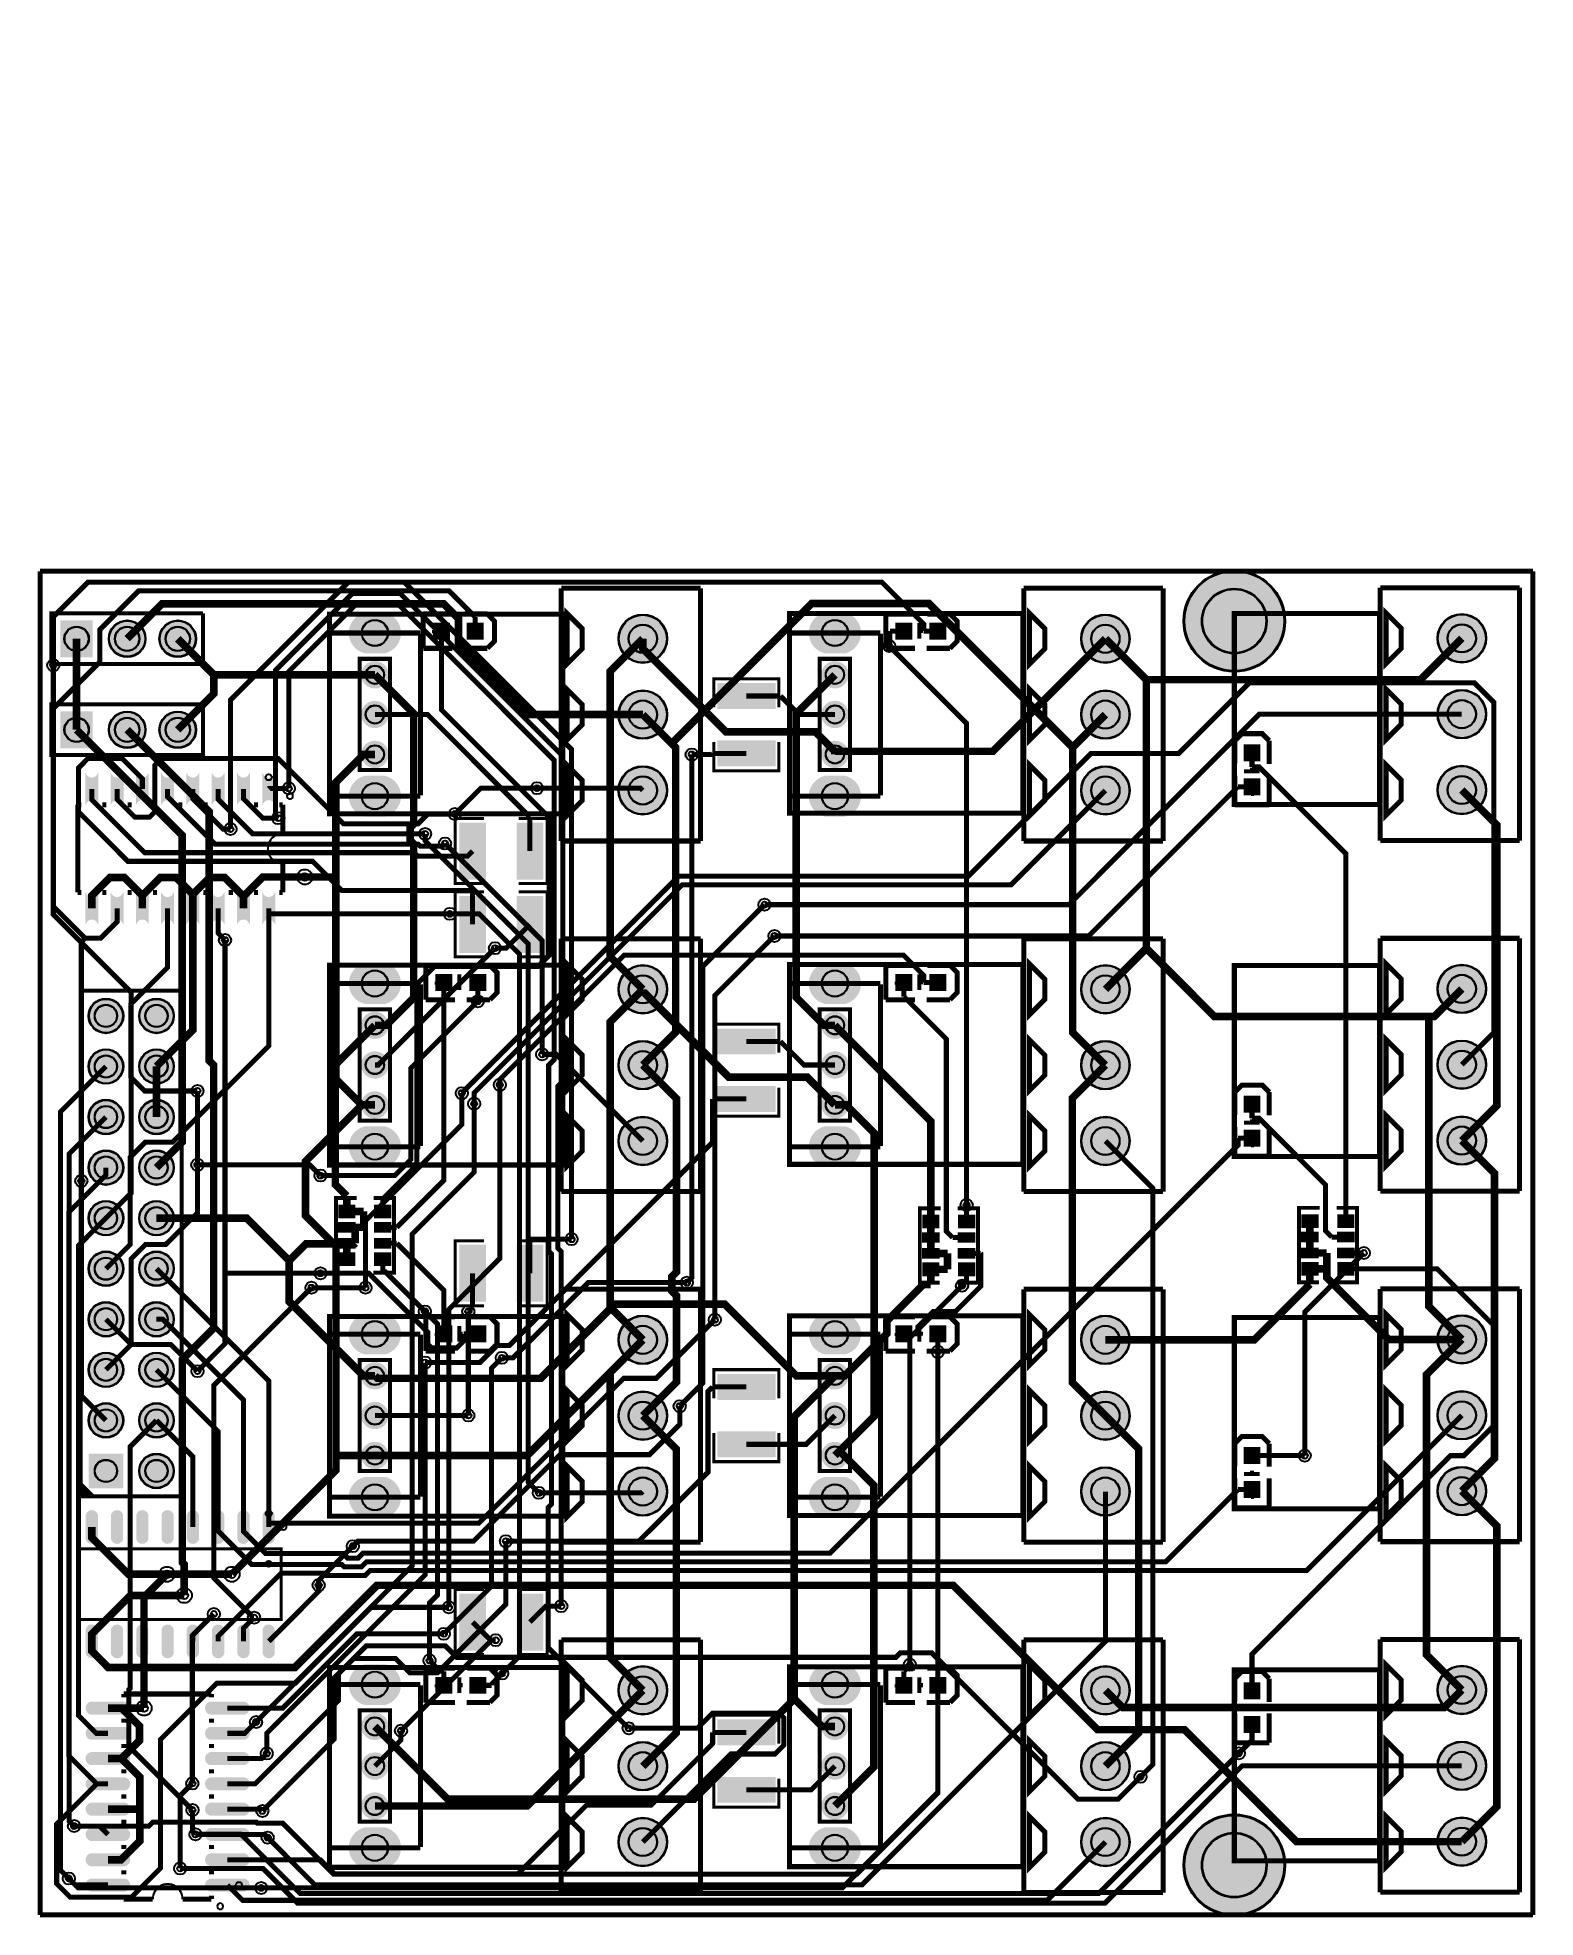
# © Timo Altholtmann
# Model space of a CAD drawing. Header units: millimetres. Extents: x -12.6 to 62.6, y -134.6 to -40.2.
import ezdxf

# ---------------------------------------------------------------- set-up
doc = ezdxf.new("R2010")
doc.units = ezdxf.units.MM
for name, color, linetype, true_color in [('BoardOutLine', 7, 'Continuous', 0xff00ff), ('BottomLayer', 7, 'Continuous', 0x0000ff), ('BottomSilkLayer', 7, 'Continuous', 0x66cc33), ('BottomSolderMaskLayer', 7, 'Continuous', 0xaa00ff), ('Document', 7, 'Continuous', 0xffffff), ('Hole', 7, 'Continuous', 0x222222), ('Multi-Layer', 7, 'Continuous', 0xc0c0c0), ('TopLayer', 7, 'Continuous', 0xff0000), ('TopPasteMaskLayer', 7, 'Continuous', 0x808080), ('TopSilkLayer', 7, 'Continuous', 0xffcc00), ('TopSolderMaskLayer', 7, 'Continuous', 0x800080)]:
    doc.layers.add(name, color=color, linetype=linetype, true_color=true_color)

msp = doc.modelspace()

# ---------------------------------------------------------------- hatches: boundary and pattern name
at = {"layer": 'BottomSilkLayer'}
msp.add_hatch(color=256, dxfattribs=at).paths.add_polyline_path([(-9.703, -113.437), (-10.465, -112.675), (-10.465, -113.437)])
at = {"layer": 'BottomSolderMaskLayer'}
for points in [[(44.947, -69.469, 1), (50.049, -69.469, 1)], [(-11.481, -69.433), (-9.855, -69.433), (-9.855, -71.284), (-11.481, -71.284)], [(-9.053, -70.358, 1), (-7.203, -70.358, 1)], [(-6.513, -70.358, 1), (-4.663, -70.358, 1)], [(4.826, -69.043, -0.785398), (4.826, -71.093), (3.81, -71.093, -0.785398), (3.81, -69.043)], [(16.555, -70.358, 1), (19.005, -70.358, 1)], [(27.941, -69.043, -0.785398), (27.941, -71.093), (26.924, -71.093, -0.785398), (26.924, -69.043)], [(39.796, -70.358, 1), (42.246, -70.358, 1)], [(57.703, -70.338, 1), (60.154, -70.338, 1)], [(4.993, -72.324, -0.785398), (3.643, -72.324), (3.643, -72.012, -0.785398), (4.993, -72.012)], [(28.107, -72.324, -0.785398), (26.757, -72.324), (26.757, -72.012, -0.785398), (28.107, -72.012)], [(4.993, -74.317, -0.785398), (3.643, -74.317), (3.643, -74.006, -0.785398), (4.993, -74.006)], [(16.555, -74.168, 1), (19.005, -74.168, 1)], [(28.107, -74.317, -0.785398), (26.757, -74.317), (26.757, -74.006, -0.785398), (28.107, -74.006)], [(39.796, -74.168, 1), (42.246, -74.168, 1)], [(57.703, -74.148, 1), (60.154, -74.148, 1)], [(-11.481, -74.005), (-9.855, -74.005), (-9.855, -75.856), (-11.481, -75.856)], [(-9.053, -74.93, 1), (-7.203, -74.93, 1)], [(-6.513, -74.93, 1), (-4.663, -74.93, 1)], [(4.993, -76.324, -0.785398), (3.643, -76.324), (3.643, -76.012, -0.785398), (4.993, -76.012)], [(28.107, -76.324, -0.785398), (26.757, -76.324), (26.757, -76.012, -0.785398), (28.107, -76.012)], [(4.826, -77.243, -0.785398), (4.826, -79.294), (3.81, -79.294, -0.785398), (3.81, -77.243)], [(16.555, -77.978, 1), (19.005, -77.978, 1)], [(27.941, -77.243, -0.785398), (27.941, -79.294), (26.924, -79.294, -0.785398), (26.924, -77.243)], [(39.796, -77.978, 1), (42.246, -77.978, 1)], [(57.703, -77.958, 1), (60.154, -77.958, 1)], [(4.826, -86.654, -0.785398), (4.826, -88.704), (3.81, -88.704, -0.785398), (3.81, -86.654)], [(16.555, -87.969, 1), (19.005, -87.969, 1)], [(27.941, -86.654, -0.785398), (27.941, -88.704), (26.924, -88.704, -0.785398), (26.924, -86.654)], [(39.796, -87.969, 1), (42.246, -87.969, 1)], [(57.703, -87.949, 1), (60.154, -87.949, 1)], [(-10.07, -89.307, 1), (-8.319, -89.307, 1)], [(-7.53, -89.307, 1), (-5.779, -89.307, 1)], [(4.993, -89.935, -0.785398), (3.643, -89.935), (3.643, -89.623, -0.785398), (4.993, -89.623)], [(28.107, -89.935, -0.785398), (26.757, -89.935), (26.757, -89.623, -0.785398), (28.107, -89.623)], [(16.555, -91.779, 1), (19.005, -91.779, 1)], [(39.796, -91.779, 1), (42.246, -91.779, 1)], [(57.703, -91.759, 1), (60.154, -91.759, 1)], [(-10.07, -91.847, 1), (-8.319, -91.847, 1)], [(-7.53, -91.847, 1), (-5.779, -91.847, 1)], [(4.993, -91.928, -0.785398), (3.643, -91.928), (3.643, -91.617, -0.785398), (4.993, -91.617)], [(28.107, -91.928, -0.785398), (26.757, -91.928), (26.757, -91.617, -0.785398), (28.107, -91.617)], [(4.993, -93.935, -0.785398), (3.643, -93.935), (3.643, -93.623, -0.785398), (4.993, -93.623)], [(28.107, -93.935, -0.785398), (26.757, -93.935), (26.757, -93.623, -0.785398), (28.107, -93.623)], [(-10.07, -94.387, 1), (-8.319, -94.387, 1)], [(-7.53, -94.387, 1), (-5.779, -94.387, 1)], [(16.555, -95.589, 1), (19.005, -95.589, 1)], [(39.796, -95.589, 1), (42.246, -95.589, 1)], [(57.703, -95.569, 1), (60.154, -95.569, 1)], [(4.826, -94.854, -0.785398), (4.826, -96.904), (3.81, -96.904, -0.785398), (3.81, -94.854)], [(27.941, -94.854, -0.785398), (27.941, -96.904), (26.924, -96.904, -0.785398), (26.924, -94.854)], [(-10.07, -96.927, 1), (-8.319, -96.927, 1)], [(-7.53, -96.927, 1), (-5.779, -96.927, 1)], [(-10.07, -99.467, 1), (-8.319, -99.467, 1)], [(-7.53, -99.467, 1), (-5.779, -99.467, 1)], [(-10.07, -102.007, 1), (-8.319, -102.007, 1)], [(-7.53, -102.007, 1), (-5.779, -102.007, 1)], [(-10.07, -104.547, 1), (-8.319, -104.547, 1)], [(-7.53, -104.547, 1), (-5.779, -104.547, 1)], [(4.826, -104.264, -0.785398), (4.826, -106.315), (3.81, -106.315, -0.785398), (3.81, -104.264)], [(16.555, -105.58, 1), (19.005, -105.58, 1)], [(27.941, -104.264, -0.785398), (27.941, -106.315), (26.924, -106.315, -0.785398), (26.924, -104.264)], [(39.796, -105.58, 1), (42.246, -105.58, 1)], [(57.703, -105.56, 1), (60.154, -105.56, 1)], [(-10.07, -107.087, 1), (-8.319, -107.087, 1)], [(-7.53, -107.087, 1), (-5.779, -107.087, 1)], [(4.993, -107.545, -0.785398), (3.643, -107.545), (3.643, -107.234, -0.785398), (4.993, -107.234)], [(28.107, -107.545, -0.785398), (26.757, -107.545), (26.757, -107.234, -0.785398), (28.107, -107.234)], [(16.555, -109.39, 1), (19.005, -109.39, 1)], [(39.796, -109.39, 1), (42.246, -109.39, 1)], [(57.703, -109.37, 1), (60.154, -109.37, 1)], [(-10.07, -109.627, 1), (-8.319, -109.627, 1)], [(-7.53, -109.627, 1), (-5.779, -109.627, 1)], [(4.993, -109.539, -0.785398), (3.643, -109.539), (3.643, -109.227, -0.785398), (4.993, -109.227)], [(28.107, -109.539, -0.785398), (26.757, -109.539), (26.757, -109.227, -0.785398), (28.107, -109.227)], [(-8.319, -113.042), (-8.319, -111.291), (-10.07, -111.291), (-10.07, -113.042)], [(-7.53, -112.167, 1), (-5.779, -112.167, 1)], [(4.993, -111.545, -0.785398), (3.643, -111.545), (3.643, -111.234, -0.785398), (4.993, -111.234)], [(28.107, -111.545, -0.785398), (26.757, -111.545), (26.757, -111.234, -0.785398), (28.107, -111.234)], [(16.555, -113.2, 1), (19.005, -113.2, 1)], [(39.796, -113.2, 1), (42.246, -113.2, 1)], [(57.703, -113.18, 1), (60.154, -113.18, 1)], [(4.826, -112.464, -0.785398), (4.826, -114.515), (3.81, -114.515, -0.785398), (3.81, -112.464)], [(27.941, -112.464, -0.785398), (27.941, -114.515), (26.924, -114.515, -0.785398), (26.924, -112.464)], [(4.826, -121.875, -0.785398), (4.826, -123.926), (3.81, -123.926, -0.785398), (3.81, -121.875)], [(16.555, -123.19, 1), (19.005, -123.19, 1)], [(27.941, -121.875, -0.785398), (27.941, -123.926), (26.924, -123.926, -0.785398), (26.924, -121.875)], [(39.796, -123.19, 1), (42.246, -123.19, 1)], [(57.703, -123.17, 1), (60.154, -123.17, 1)], [(4.993, -125.156, -0.785398), (3.643, -125.156), (3.643, -124.844, -0.785398), (4.993, -124.844)], [(28.107, -125.156, -0.785398), (26.757, -125.156), (26.757, -124.844, -0.785398), (28.107, -124.844)], [(4.993, -127.149, -0.785398), (3.643, -127.149), (3.643, -126.838, -0.785398), (4.993, -126.838)], [(16.555, -127, 1), (19.005, -127, 1)], [(28.107, -127.149, -0.785398), (26.757, -127.149), (26.757, -126.838, -0.785398), (28.107, -126.838)], [(39.796, -127, 1), (42.246, -127, 1)], [(57.703, -126.98, 1), (60.154, -126.98, 1)], [(4.993, -129.156, -0.785398), (3.643, -129.156), (3.643, -128.844, -0.785398), (4.993, -128.844)], [(28.107, -129.156, -0.785398), (26.757, -129.156), (26.757, -128.844, -0.785398), (28.107, -128.844)], [(4.826, -130.075, -0.785398), (4.826, -132.126), (3.81, -132.126, -0.785398), (3.81, -130.075)], [(16.555, -130.81, 1), (19.005, -130.81, 1)], [(27.941, -130.075, -0.785398), (27.941, -132.126), (26.924, -132.126, -0.785398), (26.924, -130.075)], [(39.796, -130.81, 1), (42.246, -130.81, 1)], [(44.947, -131.969, 1), (50.049, -131.969, 1)], [(57.703, -130.79, 1), (60.154, -130.79, 1)]]:
    msp.add_hatch(color=256, dxfattribs=at).paths.add_polyline_path(points)
at = {"layer": 'Document'}
for points in [[(7.573, -69.702), (7.573, -70.362), (7.421, -70.362), (7.421, -69.702)], [(9.702, -70.027), (9.042, -70.027), (9.042, -69.874), (9.702, -69.874)], [(30.815, -69.702), (30.815, -70.362), (30.662, -70.362), (30.662, -69.702)], [(32.943, -70.027), (32.283, -70.027), (32.283, -69.874), (32.943, -69.874)], [(7.849, -70.079), (7.188, -70.079), (7.188, -69.926), (7.849, -69.926)], [(31.09, -70.079), (30.429, -70.079), (30.429, -69.926), (31.09, -69.926)], [(48.437, -75.749), (48.437, -76.409), (48.284, -76.409), (48.284, -75.749)], [(48.112, -77.878), (48.772, -77.878), (48.772, -78.03), (48.112, -78.03)], [(48.489, -77.603), (48.489, -78.263), (48.336, -78.263), (48.336, -77.603)], [(7.976, -87.732), (7.315, -87.732), (7.315, -87.579), (7.976, -87.579)], [(7.7, -87.355), (7.7, -88.015), (7.548, -88.015), (7.548, -87.355)], [(9.829, -87.68), (9.169, -87.68), (9.169, -87.527), (9.829, -87.527)], [(31.09, -87.732), (30.429, -87.732), (30.429, -87.579), (31.09, -87.579)], [(30.815, -87.355), (30.815, -88.015), (30.662, -88.015), (30.662, -87.355)], [(32.943, -87.68), (32.283, -87.68), (32.283, -87.527), (32.943, -87.527)], [(48.437, -93.402), (48.437, -94.062), (48.284, -94.062), (48.284, -93.402)], [(48.489, -95.256), (48.489, -95.916), (48.336, -95.916), (48.336, -95.256)], [(48.112, -95.531), (48.772, -95.531), (48.772, -95.683), (48.112, -95.683)], [(7.976, -105.385), (7.315, -105.385), (7.315, -105.232), (7.976, -105.232)], [(7.7, -105.008), (7.7, -105.668), (7.548, -105.668), (7.548, -105.008)], [(9.829, -105.333), (9.169, -105.333), (9.169, -105.18), (9.829, -105.18)], [(31.09, -105.385), (30.429, -105.385), (30.429, -105.232), (31.09, -105.232)], [(30.815, -105.008), (30.815, -105.668), (30.662, -105.668), (30.662, -105.008)], [(32.943, -105.333), (32.283, -105.333), (32.283, -105.18), (32.943, -105.18)], [(48.437, -111.055), (48.437, -111.715), (48.284, -111.715), (48.284, -111.055)], [(48.112, -113.184), (48.772, -113.184), (48.772, -113.336), (48.112, -113.336)], [(48.489, -112.909), (48.489, -113.569), (48.336, -113.569), (48.336, -112.909)], [(7.7, -122.661), (7.7, -123.321), (7.548, -123.321), (7.548, -122.661)], [(30.815, -122.661), (30.815, -123.321), (30.662, -123.321), (30.662, -122.661)], [(7.976, -123.038), (7.315, -123.038), (7.315, -122.885), (7.976, -122.885)], [(9.829, -122.986), (9.169, -122.986), (9.169, -122.833), (9.829, -122.833)], [(31.09, -123.038), (30.429, -123.038), (30.429, -122.885), (31.09, -122.885)], [(32.943, -122.986), (32.283, -122.986), (32.283, -122.833), (32.943, -122.833)], [(48.437, -122.866), (48.437, -123.526), (48.284, -123.526), (48.284, -122.866)], [(48.112, -124.995), (48.772, -124.995), (48.772, -125.147), (48.112, -125.147)], [(48.489, -124.72), (48.489, -125.38), (48.336, -125.38), (48.336, -124.72)]]:
    msp.add_hatch(color=256, dxfattribs=at).paths.add_polyline_path(points)
at = {"layer": 'Multi-Layer'}
for points in [[(-11.455, -69.458), (-9.881, -69.458), (-9.881, -71.258), (-11.455, -71.258)], [(-9.028, -70.358, 1), (-7.228, -70.358, 1)], [(-6.488, -70.358, 1), (-4.688, -70.358, 1)], [(4.818, -69.068, -0.785398), (4.818, -71.068), (3.818, -71.068, -0.785398), (3.818, -69.068)], [(16.58, -70.358, 1), (18.98, -70.358, 1)], [(27.932, -69.068, -0.785398), (27.932, -71.068), (26.932, -71.068, -0.785398), (26.932, -69.068)], [(39.821, -70.358, 1), (42.221, -70.358, 1)], [(57.728, -70.338, 1), (60.128, -70.338, 1)], [(4.968, -72.318, -0.785398), (3.668, -72.318), (3.668, -72.018, -0.785398), (4.968, -72.018)], [(28.082, -72.318, -0.785398), (26.782, -72.318), (26.782, -72.018, -0.785398), (28.082, -72.018)], [(4.968, -74.312, -0.785398), (3.668, -74.312), (3.668, -74.012, -0.785398), (4.968, -74.012)], [(16.58, -74.168, 1), (18.98, -74.168, 1)], [(28.082, -74.312, -0.785398), (26.782, -74.312), (26.782, -74.012, -0.785398), (28.082, -74.012)], [(39.821, -74.168, 1), (42.221, -74.168, 1)], [(57.728, -74.148, 1), (60.128, -74.148, 1)], [(-11.455, -74.03), (-9.881, -74.03), (-9.881, -75.83), (-11.455, -75.83)], [(-9.028, -74.93, 1), (-7.228, -74.93, 1)], [(-6.488, -74.93, 1), (-4.688, -74.93, 1)], [(4.968, -76.318, -0.785398), (3.668, -76.318), (3.668, -76.018, -0.785398), (4.968, -76.018)], [(28.082, -76.318, -0.785398), (26.782, -76.318), (26.782, -76.018, -0.785398), (28.082, -76.018)], [(4.818, -77.268, -0.785398), (4.818, -79.268), (3.818, -79.268, -0.785398), (3.818, -77.268)], [(16.58, -77.978, 1), (18.98, -77.978, 1)], [(27.932, -77.268, -0.785398), (27.932, -79.268), (26.932, -79.268, -0.785398), (26.932, -77.268)], [(39.821, -77.978, 1), (42.221, -77.978, 1)], [(57.728, -77.958, 1), (60.128, -77.958, 1)], [(4.818, -86.679, -0.785398), (4.818, -88.679), (3.818, -88.679, -0.785398), (3.818, -86.679)], [(16.58, -87.969, 1), (18.98, -87.969, 1)], [(27.932, -86.679, -0.785398), (27.932, -88.679), (26.932, -88.679, -0.785398), (26.932, -86.679)], [(39.821, -87.969, 1), (42.221, -87.969, 1)], [(57.728, -87.949, 1), (60.128, -87.949, 1)], [(-10.045, -89.307, 1), (-8.345, -89.307, 1)], [(-7.505, -89.307, 1), (-5.805, -89.307, 1)], [(4.968, -89.929, -0.785398), (3.668, -89.929), (3.668, -89.629, -0.785398), (4.968, -89.629)], [(28.082, -89.929, -0.785398), (26.782, -89.929), (26.782, -89.629, -0.785398), (28.082, -89.629)], [(16.58, -91.779, 1), (18.98, -91.779, 1)], [(39.821, -91.779, 1), (42.221, -91.779, 1)], [(57.728, -91.759, 1), (60.128, -91.759, 1)], [(-10.045, -91.847, 1), (-8.345, -91.847, 1)], [(-7.505, -91.847, 1), (-5.805, -91.847, 1)], [(4.968, -91.922, -0.785398), (3.668, -91.922), (3.668, -91.622, -0.785398), (4.968, -91.622)], [(28.082, -91.922, -0.785398), (26.782, -91.922), (26.782, -91.622, -0.785398), (28.082, -91.622)], [(4.968, -93.929, -0.785398), (3.668, -93.929), (3.668, -93.629, -0.785398), (4.968, -93.629)], [(28.082, -93.929, -0.785398), (26.782, -93.929), (26.782, -93.629, -0.785398), (28.082, -93.629)], [(-10.045, -94.387, 1), (-8.345, -94.387, 1)], [(-7.505, -94.387, 1), (-5.805, -94.387, 1)], [(16.58, -95.589, 1), (18.98, -95.589, 1)], [(39.821, -95.589, 1), (42.221, -95.589, 1)], [(57.728, -95.569, 1), (60.128, -95.569, 1)], [(4.818, -94.879, -0.785398), (4.818, -96.879), (3.818, -96.879, -0.785398), (3.818, -94.879)], [(27.932, -94.879, -0.785398), (27.932, -96.879), (26.932, -96.879, -0.785398), (26.932, -94.879)], [(-10.045, -96.927, 1), (-8.345, -96.927, 1)], [(-7.505, -96.927, 1), (-5.805, -96.927, 1)], [(-10.045, -99.467, 1), (-8.345, -99.467, 1)], [(-7.505, -99.467, 1), (-5.805, -99.467, 1)], [(-10.045, -102.007, 1), (-8.345, -102.007, 1)], [(-7.505, -102.007, 1), (-5.805, -102.007, 1)], [(-10.045, -104.547, 1), (-8.345, -104.547, 1)], [(-7.505, -104.547, 1), (-5.805, -104.547, 1)], [(4.818, -104.289, -0.785398), (4.818, -106.289), (3.818, -106.289, -0.785398), (3.818, -104.289)], [(16.58, -105.58, 1), (18.98, -105.58, 1)], [(27.932, -104.289, -0.785398), (27.932, -106.289), (26.932, -106.289, -0.785398), (26.932, -104.289)], [(39.821, -105.58, 1), (42.221, -105.58, 1)], [(57.728, -105.56, 1), (60.128, -105.56, 1)], [(-10.045, -107.087, 1), (-8.345, -107.087, 1)], [(-7.505, -107.087, 1), (-5.805, -107.087, 1)], [(4.968, -107.539, -0.785398), (3.668, -107.539), (3.668, -107.239, -0.785398), (4.968, -107.239)], [(28.082, -107.539, -0.785398), (26.782, -107.539), (26.782, -107.239, -0.785398), (28.082, -107.239)], [(16.58, -109.39, 1), (18.98, -109.39, 1)], [(39.821, -109.39, 1), (42.221, -109.39, 1)], [(57.728, -109.37, 1), (60.128, -109.37, 1)], [(-10.045, -109.627, 1), (-8.345, -109.627, 1)], [(-7.505, -109.627, 1), (-5.805, -109.627, 1)], [(4.968, -109.533, -0.785398), (3.668, -109.533), (3.668, -109.233, -0.785398), (4.968, -109.233)], [(28.082, -109.533, -0.785398), (26.782, -109.533), (26.782, -109.233, -0.785398), (28.082, -109.233)], [(-8.345, -113.017), (-8.345, -111.317), (-10.045, -111.317), (-10.045, -113.017)], [(-7.505, -112.167, 1), (-5.805, -112.167, 1)], [(4.968, -111.539, -0.785398), (3.668, -111.539), (3.668, -111.239, -0.785398), (4.968, -111.239)], [(28.082, -111.539, -0.785398), (26.782, -111.539), (26.782, -111.239, -0.785398), (28.082, -111.239)], [(16.58, -113.2, 1), (18.98, -113.2, 1)], [(39.821, -113.2, 1), (42.221, -113.2, 1)], [(57.728, -113.18, 1), (60.128, -113.18, 1)], [(4.818, -112.489, -0.785398), (4.818, -114.489), (3.818, -114.489, -0.785398), (3.818, -112.489)], [(27.932, -112.489, -0.785398), (27.932, -114.489), (26.932, -114.489, -0.785398), (26.932, -112.489)], [(4.818, -121.9, -0.785398), (4.818, -123.9), (3.818, -123.9, -0.785398), (3.818, -121.9)], [(16.58, -123.19, 1), (18.98, -123.19, 1)], [(27.932, -121.9, -0.785398), (27.932, -123.9), (26.932, -123.9, -0.785398), (26.932, -121.9)], [(39.821, -123.19, 1), (42.221, -123.19, 1)], [(57.728, -123.17, 1), (60.128, -123.17, 1)], [(4.968, -125.15, -0.785398), (3.668, -125.15), (3.668, -124.85, -0.785398), (4.968, -124.85)], [(28.082, -125.15, -0.785398), (26.782, -125.15), (26.782, -124.85, -0.785398), (28.082, -124.85)], [(4.968, -127.144, -0.785398), (3.668, -127.144), (3.668, -126.844, -0.785398), (4.968, -126.844)], [(16.58, -127, 1), (18.98, -127, 1)], [(28.082, -127.144, -0.785398), (26.782, -127.144), (26.782, -126.844, -0.785398), (28.082, -126.844)], [(39.821, -127, 1), (42.221, -127, 1)], [(57.728, -126.98, 1), (60.128, -126.98, 1)], [(4.968, -129.15, -0.785398), (3.668, -129.15), (3.668, -128.85, -0.785398), (4.968, -128.85)], [(28.082, -129.15, -0.785398), (26.782, -129.15), (26.782, -128.85, -0.785398), (28.082, -128.85)], [(4.818, -130.1, -0.785398), (4.818, -132.1), (3.818, -132.1, -0.785398), (3.818, -130.1)], [(16.58, -130.81, 1), (18.98, -130.81, 1)], [(27.932, -130.1, -0.785398), (27.932, -132.1), (26.932, -132.1, -0.785398), (26.932, -130.1)], [(39.821, -130.81, 1), (42.221, -130.81, 1)], [(57.728, -130.79, 1), (60.128, -130.79, 1)]]:
    msp.add_hatch(color=256, dxfattribs=at).paths.add_polyline_path(points)
at = {"layer": 'TopLayer'}
for points in [[(8.058, -69.577), (8.058, -70.377), (7.258, -70.377), (7.258, -69.577)], [(9.76, -69.577), (9.76, -70.377), (8.96, -70.377), (8.96, -69.577)], [(31.299, -69.577), (31.299, -70.377), (30.499, -70.377), (30.499, -69.577)], [(33.001, -69.577), (33.001, -70.377), (32.201, -70.377), (32.201, -69.577)], [(21.583, -73.876), (24.391, -73.876), (24.391, -72.594), (21.583, -72.594)], [(21.583, -75.476), (24.391, -75.476), (24.391, -76.759), (21.583, -76.759)], [(47.987, -75.691), (48.787, -75.691), (48.787, -76.491), (47.987, -76.491)], [(-9.607, -77.1, -0.785398), (-10.207, -77.1), (-10.207, -78.7, -0.785398), (-9.607, -78.7)], [(-8.337, -77.1, -0.785398), (-8.937, -77.1), (-8.937, -78.7, -0.785398), (-8.337, -78.7)], [(-7.067, -77.1, -0.785398), (-7.667, -77.1), (-7.667, -78.7, -0.785398), (-7.067, -78.7)], [(-5.797, -77.1, -0.785398), (-6.397, -77.1), (-6.397, -78.7, -0.785398), (-5.797, -78.7)], [(-4.527, -77.1, -0.785398), (-5.127, -77.1), (-5.127, -78.7, -0.785398), (-4.527, -78.7)], [(-3.257, -77.1, -0.785398), (-3.857, -77.1), (-3.857, -78.7, -0.785398), (-3.257, -78.7)], [(-1.987, -77.1, -0.785398), (-2.587, -77.1), (-2.587, -78.7, -0.785398), (-1.987, -78.7)], [(-0.717, -77.1, -0.785398), (-1.317, -77.1), (-1.317, -78.7, -0.785398), (-0.717, -78.7)], [(47.987, -77.393), (48.787, -77.393), (48.787, -78.193), (47.987, -78.193)], [(9.868, -79.622), (9.868, -82.43), (8.585, -82.43), (8.585, -79.622)], [(11.468, -79.622), (11.468, -82.43), (12.751, -82.43), (12.751, -79.622)], [(-9.607, -83.1, -0.785398), (-10.207, -83.1), (-10.207, -84.7, -0.785398), (-9.607, -84.7)], [(-8.337, -83.1, -0.785398), (-8.937, -83.1), (-8.937, -84.7, -0.785398), (-8.337, -84.7)], [(-7.067, -83.1, -0.785398), (-7.667, -83.1), (-7.667, -84.7, -0.785398), (-7.067, -84.7)], [(-5.797, -83.1, -0.785398), (-6.397, -83.1), (-6.397, -84.7, -0.785398), (-5.797, -84.7)], [(-4.527, -83.1, -0.785398), (-5.127, -83.1), (-5.127, -84.7, -0.785398), (-4.527, -84.7)], [(-3.257, -83.1, -0.785398), (-3.857, -83.1), (-3.857, -84.7, -0.785398), (-3.257, -84.7)], [(-1.987, -83.1, -0.785398), (-2.587, -83.1), (-2.587, -84.7, -0.785398), (-1.987, -84.7)], [(-0.717, -83.1, -0.785398), (-1.317, -83.1), (-1.317, -84.7, -0.785398), (-0.717, -84.7)], [(9.868, -83.305), (9.868, -86.113), (8.585, -86.113), (8.585, -83.305)], [(11.468, -83.305), (11.468, -86.113), (12.751, -86.113), (12.751, -83.305)], [(8.185, -87.23), (8.185, -88.03), (7.385, -88.03), (7.385, -87.23)], [(9.887, -87.23), (9.887, -88.03), (9.087, -88.03), (9.087, -87.23)], [(31.299, -87.23), (31.299, -88.03), (30.499, -88.03), (30.499, -87.23)], [(33.001, -87.23), (33.001, -88.03), (32.201, -88.03), (32.201, -87.23)], [(21.583, -91.233), (24.391, -91.233), (24.391, -89.95), (21.583, -89.95)], [(21.583, -92.833), (24.391, -92.833), (24.391, -94.115), (21.583, -94.115)], [(47.987, -93.344), (48.787, -93.344), (48.787, -94.144), (47.987, -94.144)], [(47.987, -95.046), (48.787, -95.046), (48.787, -95.846), (47.987, -95.846)], [(3.31, -98.805), (3.31, -99.455), (2.51, -99.455), (2.51, -98.805)], [(5.11, -98.805), (5.11, -99.455), (4.31, -99.455), (4.31, -98.805)], [(3.31, -99.68), (3.31, -100.18), (2.51, -100.18), (2.51, -99.68)], [(5.11, -99.68), (5.11, -100.18), (4.31, -100.18), (4.31, -99.68)], [(32.647, -99.313), (32.647, -99.963), (31.847, -99.963), (31.847, -99.313)], [(34.447, -99.313), (34.447, -99.963), (33.647, -99.963), (33.647, -99.313)], [(51.697, -99.293), (51.697, -99.943), (50.897, -99.943), (50.897, -99.293)], [(53.497, -99.293), (53.497, -99.943), (52.697, -99.943), (52.697, -99.293)], [(3.31, -100.48), (3.31, -100.98), (2.51, -100.98), (2.51, -100.48)], [(5.11, -100.48), (5.11, -100.98), (4.31, -100.98), (4.31, -100.48)], [(9.868, -103.639), (9.868, -100.831), (8.585, -100.831), (8.585, -103.639)], [(11.468, -103.639), (11.468, -100.831), (12.751, -100.831), (12.751, -103.639)], [(32.647, -100.188), (32.647, -100.688), (31.847, -100.688), (31.847, -100.188)], [(32.647, -100.988), (32.647, -101.488), (31.847, -101.488), (31.847, -100.988)], [(34.447, -100.188), (34.447, -100.688), (33.647, -100.688), (33.647, -100.188)], [(34.447, -100.988), (34.447, -101.488), (33.647, -101.488), (33.647, -100.988)], [(51.697, -100.168), (51.697, -100.668), (50.897, -100.668), (50.897, -100.168)], [(51.697, -100.968), (51.697, -101.468), (50.897, -101.468), (50.897, -100.968)], [(53.497, -100.168), (53.497, -100.668), (52.697, -100.668), (52.697, -100.168)], [(53.497, -100.968), (53.497, -101.468), (52.697, -101.468), (52.697, -100.968)], [(3.31, -101.205), (3.31, -101.855), (2.51, -101.855), (2.51, -101.205)], [(5.11, -101.205), (5.11, -101.855), (4.31, -101.855), (4.31, -101.205)], [(32.647, -101.713), (32.647, -102.363), (31.847, -102.363), (31.847, -101.713)], [(34.447, -101.713), (34.447, -102.363), (33.647, -102.363), (33.647, -101.713)], [(51.697, -101.693), (51.697, -102.343), (50.897, -102.343), (50.897, -101.693)], [(53.497, -101.693), (53.497, -102.343), (52.697, -102.343), (52.697, -101.693)], [(8.185, -104.883), (8.185, -105.683), (7.385, -105.683), (7.385, -104.883)], [(9.887, -104.883), (9.887, -105.683), (9.087, -105.683), (9.087, -104.883)], [(31.299, -104.883), (31.299, -105.683), (30.499, -105.683), (30.499, -104.883)], [(33.001, -104.883), (33.001, -105.683), (32.201, -105.683), (32.201, -104.883)], [(24.391, -108.59), (21.583, -108.59), (21.583, -107.307), (24.391, -107.307)], [(24.391, -110.19), (21.583, -110.19), (21.583, -111.472), (24.391, -111.472)], [(47.987, -110.998), (48.787, -110.998), (48.787, -111.798), (47.987, -111.798)], [(47.987, -112.699), (48.787, -112.699), (48.787, -113.499), (47.987, -113.499)], [(-9.626, -115.576, -0.785398), (-10.186, -115.576), (-10.186, -114.391, -0.785398), (-9.626, -114.391)], [(-8.356, -115.576, -0.785398), (-8.916, -115.576), (-8.916, -114.391, -0.785398), (-8.356, -114.391)], [(-7.086, -115.576, -0.785398), (-7.646, -115.576), (-7.646, -114.391, -0.785398), (-7.086, -114.391)], [(-5.816, -115.576, -0.785398), (-6.376, -115.576), (-6.376, -114.391, -0.785398), (-5.816, -114.391)], [(-4.546, -115.576, -0.785398), (-5.106, -115.576), (-5.106, -114.391, -0.785398), (-4.546, -114.391)], [(-3.276, -115.576, -0.785398), (-3.836, -115.576), (-3.836, -114.391, -0.785398), (-3.276, -114.391)], [(-2.006, -115.576, -0.785398), (-2.566, -115.576), (-2.566, -114.391, -0.785398), (-2.006, -114.391)], [(-0.736, -115.576, -0.785398), (-1.296, -115.576), (-1.296, -114.391, -0.785398), (-0.736, -114.391)], [(9.868, -121.165), (9.868, -118.357), (8.585, -118.357), (8.585, -121.165)], [(11.468, -121.165), (11.468, -118.357), (12.751, -118.357), (12.751, -121.165)], [(-9.626, -121.321, -0.785398), (-10.186, -121.321), (-10.186, -120.136, -0.785398), (-9.626, -120.136)], [(-8.356, -121.321, -0.785398), (-8.916, -121.321), (-8.916, -120.136, -0.785398), (-8.356, -120.136)], [(-7.086, -121.321, -0.785398), (-7.646, -121.321), (-7.646, -120.136, -0.785398), (-7.086, -120.136)], [(-5.816, -121.321, -0.785398), (-6.376, -121.321), (-6.376, -120.136, -0.785398), (-5.816, -120.136)], [(-4.546, -121.321, -0.785398), (-5.106, -121.321), (-5.106, -120.136, -0.785398), (-4.546, -120.136)], [(-3.276, -121.321, -0.785398), (-3.836, -121.321), (-3.836, -120.136, -0.785398), (-3.276, -120.136)], [(-2.006, -121.321, -0.785398), (-2.566, -121.321), (-2.566, -120.136, -0.785398), (-2.006, -120.136)], [(-0.736, -121.321, -0.785398), (-1.296, -121.321), (-1.296, -120.136, -0.785398), (-0.736, -120.136)], [(8.185, -122.536), (8.185, -123.336), (7.385, -123.336), (7.385, -122.536)], [(9.887, -122.536), (9.887, -123.336), (9.087, -123.336), (9.087, -122.536)], [(31.299, -122.536), (31.299, -123.336), (30.499, -123.336), (30.499, -122.536)], [(33.001, -122.536), (33.001, -123.336), (32.201, -123.336), (32.201, -122.536)], [(47.987, -122.809), (48.787, -122.809), (48.787, -123.609), (47.987, -123.609)], [(-8.296, -123.779, -0.785398), (-8.296, -124.379), (-9.896, -124.379, -0.785398), (-9.896, -123.779)], [(-2.296, -123.779, -0.785398), (-2.296, -124.379), (-3.896, -124.379, -0.785398), (-3.896, -123.779)], [(47.987, -124.51), (48.787, -124.51), (48.787, -125.31), (47.987, -125.31)], [(-8.296, -125.049, -0.785398), (-8.296, -125.649), (-9.896, -125.649, -0.785398), (-9.896, -125.049)], [(-2.296, -125.049, -0.785398), (-2.296, -125.649), (-3.896, -125.649, -0.785398), (-3.896, -125.049)], [(24.391, -125.946), (21.583, -125.946), (21.583, -124.664), (24.391, -124.664)], [(-8.296, -126.319, -0.785398), (-8.296, -126.919), (-9.896, -126.919, -0.785398), (-9.896, -126.319)], [(-2.296, -126.319, -0.785398), (-2.296, -126.919), (-3.896, -126.919, -0.785398), (-3.896, -126.319)], [(-8.296, -127.589, -0.785398), (-8.296, -128.189), (-9.896, -128.189, -0.785398), (-9.896, -127.589)], [(-2.296, -127.589, -0.785398), (-2.296, -128.189), (-3.896, -128.189, -0.785398), (-3.896, -127.589)], [(24.391, -127.546), (21.583, -127.546), (21.583, -128.829), (24.391, -128.829)], [(-8.296, -128.859, -0.785398), (-8.296, -129.459), (-9.896, -129.459, -0.785398), (-9.896, -128.859)], [(-2.296, -128.859, -0.785398), (-2.296, -129.459), (-3.896, -129.459, -0.785398), (-3.896, -128.859)], [(-8.296, -130.129, -0.785398), (-8.296, -130.729), (-9.896, -130.729, -0.785398), (-9.896, -130.129)], [(-2.296, -130.129, -0.785398), (-2.296, -130.729), (-3.896, -130.729, -0.785398), (-3.896, -130.129)], [(-8.296, -131.399, -0.785398), (-8.296, -131.999), (-9.896, -131.999, -0.785398), (-9.896, -131.399)], [(-2.296, -131.399, -0.785398), (-2.296, -131.999), (-3.896, -131.999, -0.785398), (-3.896, -131.399)], [(-8.296, -132.669, -0.785398), (-8.296, -133.269), (-9.896, -133.269, -0.785398), (-9.896, -132.669)], [(-2.296, -132.669, -0.785398), (-2.296, -133.269), (-3.896, -133.269, -0.785398), (-3.896, -132.669)]]:
    msp.add_hatch(color=256, dxfattribs=at).paths.add_polyline_path(points)
at = {"layer": 'TopPasteMaskLayer'}
for points in [[(8.058, -69.577), (8.058, -70.377), (7.258, -70.377), (7.258, -69.577)], [(9.76, -69.577), (9.76, -70.377), (8.96, -70.377), (8.96, -69.577)], [(31.299, -69.577), (31.299, -70.377), (30.499, -70.377), (30.499, -69.577)], [(33.001, -69.577), (33.001, -70.377), (32.201, -70.377), (32.201, -69.577)], [(21.683, -73.876), (22.41, -73.876), (22.51, -73.776), (22.51, -73.54), (22.61, -73.44), (23.364, -73.44), (23.464, -73.54), (23.464, -73.776), (23.564, -73.876), (24.291, -73.876), (24.391, -73.776), (24.391, -72.694), (24.291, -72.594), (21.683, -72.594), (21.583, -72.694), (21.583, -73.776)], [(21.683, -75.476), (22.41, -75.476), (22.51, -75.576), (22.51, -75.812), (22.61, -75.912), (23.364, -75.912), (23.464, -75.812), (23.464, -75.576), (23.564, -75.476), (24.291, -75.476), (24.391, -75.576), (24.391, -76.659), (24.291, -76.759), (21.683, -76.759), (21.583, -76.659), (21.583, -75.576)], [(47.987, -75.691), (48.787, -75.691), (48.787, -76.491), (47.987, -76.491)], [(-9.607, -77.1, -0.785398), (-10.207, -77.1), (-10.207, -78.7, -0.785398), (-9.607, -78.7)], [(-8.337, -77.1, -0.785398), (-8.937, -77.1), (-8.937, -78.7, -0.785398), (-8.337, -78.7)], [(-7.067, -77.1, -0.785398), (-7.667, -77.1), (-7.667, -78.7, -0.785398), (-7.067, -78.7)], [(-5.797, -77.1, -0.785398), (-6.397, -77.1), (-6.397, -78.7, -0.785398), (-5.797, -78.7)], [(-4.527, -77.1, -0.785398), (-5.127, -77.1), (-5.127, -78.7, -0.785398), (-4.527, -78.7)], [(-3.257, -77.1, -0.785398), (-3.857, -77.1), (-3.857, -78.7, -0.785398), (-3.257, -78.7)], [(-1.987, -77.1, -0.785398), (-2.587, -77.1), (-2.587, -78.7, -0.785398), (-1.987, -78.7)], [(-0.717, -77.1, -0.785398), (-1.317, -77.1), (-1.317, -78.7, -0.785398), (-0.717, -78.7)], [(47.987, -77.393), (48.787, -77.393), (48.787, -78.193), (47.987, -78.193)], [(9.868, -79.722), (9.868, -80.449), (9.768, -80.549), (9.532, -80.549), (9.432, -80.649), (9.432, -81.404), (9.532, -81.504), (9.768, -81.504), (9.868, -81.604), (9.868, -82.33), (9.768, -82.43), (8.685, -82.43), (8.585, -82.33), (8.585, -79.722), (8.685, -79.622), (9.768, -79.622)], [(11.468, -79.722), (11.468, -80.449), (11.568, -80.549), (11.804, -80.549), (11.904, -80.649), (11.904, -81.404), (11.804, -81.504), (11.568, -81.504), (11.468, -81.604), (11.468, -82.33), (11.568, -82.43), (12.651, -82.43), (12.751, -82.33), (12.751, -79.722), (12.651, -79.622), (11.568, -79.622)], [(-9.607, -83.1, -0.785398), (-10.207, -83.1), (-10.207, -84.7, -0.785398), (-9.607, -84.7)], [(-8.337, -83.1, -0.785398), (-8.937, -83.1), (-8.937, -84.7, -0.785398), (-8.337, -84.7)], [(-7.067, -83.1, -0.785398), (-7.667, -83.1), (-7.667, -84.7, -0.785398), (-7.067, -84.7)], [(-5.797, -83.1, -0.785398), (-6.397, -83.1), (-6.397, -84.7, -0.785398), (-5.797, -84.7)], [(-4.527, -83.1, -0.785398), (-5.127, -83.1), (-5.127, -84.7, -0.785398), (-4.527, -84.7)], [(-3.257, -83.1, -0.785398), (-3.857, -83.1), (-3.857, -84.7, -0.785398), (-3.257, -84.7)], [(-1.987, -83.1, -0.785398), (-2.587, -83.1), (-2.587, -84.7, -0.785398), (-1.987, -84.7)], [(-0.717, -83.1, -0.785398), (-1.317, -83.1), (-1.317, -84.7, -0.785398), (-0.717, -84.7)], [(9.868, -83.405), (9.868, -84.132), (9.768, -84.232), (9.532, -84.232), (9.432, -84.332), (9.432, -85.087), (9.532, -85.187), (9.768, -85.187), (9.868, -85.287), (9.868, -86.013), (9.768, -86.113), (8.685, -86.113), (8.585, -86.013), (8.585, -83.405), (8.685, -83.305), (9.768, -83.305)], [(11.468, -83.405), (11.468, -84.132), (11.568, -84.232), (11.804, -84.232), (11.904, -84.332), (11.904, -85.087), (11.804, -85.187), (11.568, -85.187), (11.468, -85.287), (11.468, -86.013), (11.568, -86.113), (12.651, -86.113), (12.751, -86.013), (12.751, -83.405), (12.651, -83.305), (11.568, -83.305)], [(8.185, -87.23), (8.185, -88.03), (7.385, -88.03), (7.385, -87.23)], [(9.887, -87.23), (9.887, -88.03), (9.087, -88.03), (9.087, -87.23)], [(31.299, -87.23), (31.299, -88.03), (30.499, -88.03), (30.499, -87.23)], [(33.001, -87.23), (33.001, -88.03), (32.201, -88.03), (32.201, -87.23)], [(21.683, -91.233), (22.41, -91.233), (22.51, -91.133), (22.51, -90.897), (22.61, -90.797), (23.364, -90.797), (23.464, -90.897), (23.464, -91.133), (23.564, -91.233), (24.291, -91.233), (24.391, -91.133), (24.391, -90.05), (24.291, -89.95), (21.683, -89.95), (21.583, -90.05), (21.583, -91.133)], [(21.683, -92.833), (22.41, -92.833), (22.51, -92.933), (22.51, -93.169), (22.61, -93.269), (23.364, -93.269), (23.464, -93.169), (23.464, -92.933), (23.564, -92.833), (24.291, -92.833), (24.391, -92.933), (24.391, -94.015), (24.291, -94.115), (21.683, -94.115), (21.583, -94.015), (21.583, -92.933)], [(47.987, -93.344), (48.787, -93.344), (48.787, -94.144), (47.987, -94.144)], [(47.987, -95.046), (48.787, -95.046), (48.787, -95.846), (47.987, -95.846)], [(3.31, -98.805), (3.31, -99.455), (2.51, -99.455), (2.51, -98.805)], [(5.11, -98.805), (5.11, -99.455), (4.31, -99.455), (4.31, -98.805)], [(3.31, -99.68), (3.31, -100.18), (2.51, -100.18), (2.51, -99.68)], [(5.11, -99.68), (5.11, -100.18), (4.31, -100.18), (4.31, -99.68)], [(32.647, -99.313), (32.647, -99.963), (31.847, -99.963), (31.847, -99.313)], [(34.447, -99.313), (34.447, -99.963), (33.647, -99.963), (33.647, -99.313)], [(51.697, -99.293), (51.697, -99.943), (50.897, -99.943), (50.897, -99.293)], [(53.497, -99.293), (53.497, -99.943), (52.697, -99.943), (52.697, -99.293)], [(3.31, -100.48), (3.31, -100.98), (2.51, -100.98), (2.51, -100.48)], [(5.11, -100.48), (5.11, -100.98), (4.31, -100.98), (4.31, -100.48)], [(9.868, -103.539), (9.868, -102.813), (9.768, -102.713), (9.532, -102.713), (9.432, -102.613), (9.432, -101.858), (9.532, -101.758), (9.768, -101.758), (9.868, -101.658), (9.868, -100.931), (9.768, -100.831), (8.685, -100.831), (8.585, -100.931), (8.585, -103.539), (8.685, -103.639), (9.768, -103.639)], [(11.468, -103.539), (11.468, -102.813), (11.568, -102.713), (11.804, -102.713), (11.904, -102.613), (11.904, -101.858), (11.804, -101.758), (11.568, -101.758), (11.468, -101.658), (11.468, -100.931), (11.568, -100.831), (12.651, -100.831), (12.751, -100.931), (12.751, -103.539), (12.651, -103.639), (11.568, -103.639)], [(32.647, -100.188), (32.647, -100.688), (31.847, -100.688), (31.847, -100.188)], [(32.647, -100.988), (32.647, -101.488), (31.847, -101.488), (31.847, -100.988)], [(34.447, -100.188), (34.447, -100.688), (33.647, -100.688), (33.647, -100.188)], [(34.447, -100.988), (34.447, -101.488), (33.647, -101.488), (33.647, -100.988)], [(51.697, -100.168), (51.697, -100.668), (50.897, -100.668), (50.897, -100.168)], [(51.697, -100.968), (51.697, -101.468), (50.897, -101.468), (50.897, -100.968)], [(53.497, -100.168), (53.497, -100.668), (52.697, -100.668), (52.697, -100.168)], [(53.497, -100.968), (53.497, -101.468), (52.697, -101.468), (52.697, -100.968)], [(3.31, -101.205), (3.31, -101.855), (2.51, -101.855), (2.51, -101.205)], [(5.11, -101.205), (5.11, -101.855), (4.31, -101.855), (4.31, -101.205)], [(32.647, -101.713), (32.647, -102.363), (31.847, -102.363), (31.847, -101.713)], [(34.447, -101.713), (34.447, -102.363), (33.647, -102.363), (33.647, -101.713)], [(51.697, -101.693), (51.697, -102.343), (50.897, -102.343), (50.897, -101.693)], [(53.497, -101.693), (53.497, -102.343), (52.697, -102.343), (52.697, -101.693)], [(8.185, -104.883), (8.185, -105.683), (7.385, -105.683), (7.385, -104.883)], [(9.887, -104.883), (9.887, -105.683), (9.087, -105.683), (9.087, -104.883)], [(31.299, -104.883), (31.299, -105.683), (30.499, -105.683), (30.499, -104.883)], [(33.001, -104.883), (33.001, -105.683), (32.201, -105.683), (32.201, -104.883)], [(24.291, -108.59), (23.564, -108.59), (23.464, -108.49), (23.464, -108.253), (23.364, -108.153), (22.61, -108.153), (22.51, -108.253), (22.51, -108.49), (22.41, -108.59), (21.683, -108.59), (21.583, -108.49), (21.583, -107.407), (21.683, -107.307), (24.291, -107.307), (24.391, -107.407), (24.391, -108.49)], [(24.291, -110.19), (23.564, -110.19), (23.464, -110.29), (23.464, -110.526), (23.364, -110.626), (22.61, -110.626), (22.51, -110.526), (22.51, -110.29), (22.41, -110.19), (21.683, -110.19), (21.583, -110.29), (21.583, -111.372), (21.683, -111.472), (24.291, -111.472), (24.391, -111.372), (24.391, -110.29)], [(47.987, -110.998), (48.787, -110.998), (48.787, -111.798), (47.987, -111.798)], [(47.987, -112.699), (48.787, -112.699), (48.787, -113.499), (47.987, -113.499)], [(-9.626, -115.576, -0.785398), (-10.186, -115.576), (-10.186, -114.391, -0.785398), (-9.626, -114.391)], [(-8.356, -115.576, -0.785398), (-8.916, -115.576), (-8.916, -114.391, -0.785398), (-8.356, -114.391)], [(-7.086, -115.576, -0.785398), (-7.646, -115.576), (-7.646, -114.391, -0.785398), (-7.086, -114.391)], [(-5.816, -115.576, -0.785398), (-6.376, -115.576), (-6.376, -114.391, -0.785398), (-5.816, -114.391)], [(-4.546, -115.576, -0.785398), (-5.106, -115.576), (-5.106, -114.391, -0.785398), (-4.546, -114.391)], [(-3.276, -115.576, -0.785398), (-3.836, -115.576), (-3.836, -114.391, -0.785398), (-3.276, -114.391)], [(-2.006, -115.576, -0.785398), (-2.566, -115.576), (-2.566, -114.391, -0.785398), (-2.006, -114.391)], [(-0.736, -115.576, -0.785398), (-1.296, -115.576), (-1.296, -114.391, -0.785398), (-0.736, -114.391)], [(9.868, -121.065), (9.868, -120.339), (9.768, -120.239), (9.532, -120.239), (9.432, -120.139), (9.432, -119.384), (9.532, -119.284), (9.768, -119.284), (9.868, -119.184), (9.868, -118.457), (9.768, -118.357), (8.685, -118.357), (8.585, -118.457), (8.585, -121.065), (8.685, -121.165), (9.768, -121.165)], [(11.468, -121.065), (11.468, -120.339), (11.568, -120.239), (11.804, -120.239), (11.904, -120.139), (11.904, -119.384), (11.804, -119.284), (11.568, -119.284), (11.468, -119.184), (11.468, -118.457), (11.568, -118.357), (12.651, -118.357), (12.751, -118.457), (12.751, -121.065), (12.651, -121.165), (11.568, -121.165)], [(-9.626, -121.321, -0.785398), (-10.186, -121.321), (-10.186, -120.136, -0.785398), (-9.626, -120.136)], [(-8.356, -121.321, -0.785398), (-8.916, -121.321), (-8.916, -120.136, -0.785398), (-8.356, -120.136)], [(-7.086, -121.321, -0.785398), (-7.646, -121.321), (-7.646, -120.136, -0.785398), (-7.086, -120.136)], [(-5.816, -121.321, -0.785398), (-6.376, -121.321), (-6.376, -120.136, -0.785398), (-5.816, -120.136)], [(-4.546, -121.321, -0.785398), (-5.106, -121.321), (-5.106, -120.136, -0.785398), (-4.546, -120.136)], [(-3.276, -121.321, -0.785398), (-3.836, -121.321), (-3.836, -120.136, -0.785398), (-3.276, -120.136)], [(-2.006, -121.321, -0.785398), (-2.566, -121.321), (-2.566, -120.136, -0.785398), (-2.006, -120.136)], [(-0.736, -121.321, -0.785398), (-1.296, -121.321), (-1.296, -120.136, -0.785398), (-0.736, -120.136)], [(8.185, -122.536), (8.185, -123.336), (7.385, -123.336), (7.385, -122.536)], [(9.887, -122.536), (9.887, -123.336), (9.087, -123.336), (9.087, -122.536)], [(31.299, -122.536), (31.299, -123.336), (30.499, -123.336), (30.499, -122.536)], [(33.001, -122.536), (33.001, -123.336), (32.201, -123.336), (32.201, -122.536)], [(47.987, -122.809), (48.787, -122.809), (48.787, -123.609), (47.987, -123.609)], [(-8.296, -123.779, -0.785398), (-8.296, -124.379), (-9.896, -124.379, -0.785398), (-9.896, -123.779)], [(-2.296, -123.779, -0.785398), (-2.296, -124.379), (-3.896, -124.379, -0.785398), (-3.896, -123.779)], [(47.987, -124.51), (48.787, -124.51), (48.787, -125.31), (47.987, -125.31)], [(-8.296, -125.049, -0.785398), (-8.296, -125.649), (-9.896, -125.649, -0.785398), (-9.896, -125.049)], [(-2.296, -125.049, -0.785398), (-2.296, -125.649), (-3.896, -125.649, -0.785398), (-3.896, -125.049)], [(24.291, -125.946), (23.564, -125.946), (23.464, -125.846), (23.464, -125.61), (23.364, -125.51), (22.61, -125.51), (22.51, -125.61), (22.51, -125.846), (22.41, -125.946), (21.683, -125.946), (21.583, -125.846), (21.583, -124.764), (21.683, -124.664), (24.291, -124.664), (24.391, -124.764), (24.391, -125.846)], [(-8.296, -126.319, -0.785398), (-8.296, -126.919), (-9.896, -126.919, -0.785398), (-9.896, -126.319)], [(-2.296, -126.319, -0.785398), (-2.296, -126.919), (-3.896, -126.919, -0.785398), (-3.896, -126.319)], [(-8.296, -127.589, -0.785398), (-8.296, -128.189), (-9.896, -128.189, -0.785398), (-9.896, -127.589)], [(-2.296, -127.589, -0.785398), (-2.296, -128.189), (-3.896, -128.189, -0.785398), (-3.896, -127.589)], [(24.291, -127.546), (23.564, -127.546), (23.464, -127.646), (23.464, -127.882), (23.364, -127.982), (22.61, -127.982), (22.51, -127.882), (22.51, -127.646), (22.41, -127.546), (21.683, -127.546), (21.583, -127.646), (21.583, -128.729), (21.683, -128.829), (24.291, -128.829), (24.391, -128.729), (24.391, -127.646)], [(-8.296, -128.859, -0.785398), (-8.296, -129.459), (-9.896, -129.459, -0.785398), (-9.896, -128.859)], [(-2.296, -128.859, -0.785398), (-2.296, -129.459), (-3.896, -129.459, -0.785398), (-3.896, -128.859)], [(-8.296, -130.129, -0.785398), (-8.296, -130.729), (-9.896, -130.729, -0.785398), (-9.896, -130.129)], [(-2.296, -130.129, -0.785398), (-2.296, -130.729), (-3.896, -130.729, -0.785398), (-3.896, -130.129)], [(-8.296, -131.399, -0.785398), (-8.296, -131.999), (-9.896, -131.999, -0.785398), (-9.896, -131.399)], [(-2.296, -131.399, -0.785398), (-2.296, -131.999), (-3.896, -131.999, -0.785398), (-3.896, -131.399)], [(-8.296, -132.669, -0.785398), (-8.296, -133.269), (-9.896, -133.269, -0.785398), (-9.896, -132.669)], [(-2.296, -132.669, -0.785398), (-2.296, -133.269), (-3.896, -133.269, -0.785398), (-3.896, -132.669)]]:
    msp.add_hatch(color=256, dxfattribs=at).paths.add_polyline_path(points)
at = {"layer": 'TopSolderMaskLayer'}
for points in [[(44.947, -69.469, 1), (50.049, -69.469, 1)], [(-11.481, -69.433), (-9.855, -69.433), (-9.855, -71.284), (-11.481, -71.284)], [(-9.053, -70.358, 1), (-7.203, -70.358, 1)], [(-6.513, -70.358, 1), (-4.663, -70.358, 1)], [(4.826, -69.043, -0.785398), (4.826, -71.093), (3.81, -71.093, -0.785398), (3.81, -69.043)], [(8.084, -69.552), (8.084, -70.403), (7.233, -70.403), (7.233, -69.552)], [(9.785, -69.552), (9.785, -70.403), (8.935, -70.403), (8.935, -69.552)], [(16.555, -70.358, 1), (19.005, -70.358, 1)], [(27.941, -69.043, -0.785398), (27.941, -71.093), (26.924, -71.093, -0.785398), (26.924, -69.043)], [(31.325, -69.552), (31.325, -70.403), (30.474, -70.403), (30.474, -69.552)], [(33.026, -69.552), (33.026, -70.403), (32.176, -70.403), (32.176, -69.552)], [(39.796, -70.358, 1), (42.246, -70.358, 1)], [(57.703, -70.338, 1), (60.154, -70.338, 1)], [(4.993, -72.324, -0.785398), (3.643, -72.324), (3.643, -72.012, -0.785398), (4.993, -72.012)], [(28.107, -72.324, -0.785398), (26.757, -72.324), (26.757, -72.012, -0.785398), (28.107, -72.012)], [(21.527, -73.888), (24.447, -73.888), (24.447, -72.582), (21.527, -72.582)], [(4.993, -74.317, -0.785398), (3.643, -74.317), (3.643, -74.006, -0.785398), (4.993, -74.006)], [(16.555, -74.168, 1), (19.005, -74.168, 1)], [(28.107, -74.317, -0.785398), (26.757, -74.317), (26.757, -74.006, -0.785398), (28.107, -74.006)], [(39.796, -74.168, 1), (42.246, -74.168, 1)], [(57.703, -74.148, 1), (60.154, -74.148, 1)], [(-11.481, -74.005), (-9.855, -74.005), (-9.855, -75.856), (-11.481, -75.856)], [(-9.053, -74.93, 1), (-7.203, -74.93, 1)], [(-6.513, -74.93, 1), (-4.663, -74.93, 1)], [(4.993, -76.324, -0.785398), (3.643, -76.324), (3.643, -76.012, -0.785398), (4.993, -76.012)], [(21.527, -75.465), (24.447, -75.465), (24.447, -76.77), (21.527, -76.77)], [(28.107, -76.324, -0.785398), (26.757, -76.324), (26.757, -76.012, -0.785398), (28.107, -76.012)], [(47.962, -75.666), (48.812, -75.666), (48.812, -76.517), (47.962, -76.517)], [(-9.581, -77.081, -0.785398), (-10.232, -77.081), (-10.232, -78.718, -0.785398), (-9.581, -78.718)], [(-8.311, -77.081, -0.785398), (-8.962, -77.081), (-8.962, -78.718, -0.785398), (-8.311, -78.718)], [(-7.041, -77.081, -0.785398), (-7.692, -77.081), (-7.692, -78.718, -0.785398), (-7.041, -78.718)], [(-5.771, -77.081, -0.785398), (-6.422, -77.081), (-6.422, -78.718, -0.785398), (-5.771, -78.718)], [(-4.501, -77.081, -0.785398), (-5.152, -77.081), (-5.152, -78.718, -0.785398), (-4.501, -78.718)], [(-3.231, -77.081, -0.785398), (-3.882, -77.081), (-3.882, -78.718, -0.785398), (-3.231, -78.718)], [(-1.961, -77.081, -0.785398), (-2.612, -77.081), (-2.612, -78.718, -0.785398), (-1.961, -78.718)], [(-0.691, -77.081, -0.785398), (-1.342, -77.081), (-1.342, -78.718, -0.785398), (-0.691, -78.718)], [(4.826, -77.243, -0.785398), (4.826, -79.294), (3.81, -79.294, -0.785398), (3.81, -77.243)], [(16.555, -77.978, 1), (19.005, -77.978, 1)], [(27.941, -77.243, -0.785398), (27.941, -79.294), (26.924, -79.294, -0.785398), (26.924, -77.243)], [(39.796, -77.978, 1), (42.246, -77.978, 1)], [(47.962, -77.368), (48.812, -77.368), (48.812, -78.219), (47.962, -78.219)], [(57.703, -77.958, 1), (60.154, -77.958, 1)], [(9.893, -79.597), (9.893, -82.456), (8.56, -82.456), (8.56, -79.597)], [(11.443, -79.597), (11.443, -82.456), (12.776, -82.456), (12.776, -79.597)], [(-9.581, -83.081, -0.785398), (-10.232, -83.081), (-10.232, -84.718, -0.785398), (-9.581, -84.718)], [(-8.311, -83.081, -0.785398), (-8.962, -83.081), (-8.962, -84.718, -0.785398), (-8.311, -84.718)], [(-7.041, -83.081, -0.785398), (-7.692, -83.081), (-7.692, -84.718, -0.785398), (-7.041, -84.718)], [(-5.771, -83.081, -0.785398), (-6.422, -83.081), (-6.422, -84.718, -0.785398), (-5.771, -84.718)], [(-4.501, -83.081, -0.785398), (-5.152, -83.081), (-5.152, -84.718, -0.785398), (-4.501, -84.718)], [(-3.231, -83.081, -0.785398), (-3.882, -83.081), (-3.882, -84.718, -0.785398), (-3.231, -84.718)], [(-1.961, -83.081, -0.785398), (-2.612, -83.081), (-2.612, -84.718, -0.785398), (-1.961, -84.718)], [(-0.691, -83.081, -0.785398), (-1.342, -83.081), (-1.342, -84.718, -0.785398), (-0.691, -84.718)], [(9.893, -83.28), (9.893, -86.139), (8.56, -86.139), (8.56, -83.28)], [(11.443, -83.28), (11.443, -86.139), (12.776, -86.139), (12.776, -83.28)], [(4.826, -86.654, -0.785398), (4.826, -88.704), (3.81, -88.704, -0.785398), (3.81, -86.654)], [(16.555, -87.969, 1), (19.005, -87.969, 1)], [(27.941, -86.654, -0.785398), (27.941, -88.704), (26.924, -88.704, -0.785398), (26.924, -86.654)], [(39.796, -87.969, 1), (42.246, -87.969, 1)], [(57.703, -87.949, 1), (60.154, -87.949, 1)], [(8.211, -87.205), (8.211, -88.056), (7.36, -88.056), (7.36, -87.205)], [(9.912, -87.205), (9.912, -88.056), (9.062, -88.056), (9.062, -87.205)], [(31.325, -87.205), (31.325, -88.056), (30.474, -88.056), (30.474, -87.205)], [(33.026, -87.205), (33.026, -88.056), (32.176, -88.056), (32.176, -87.205)], [(-10.07, -89.307, 1), (-8.319, -89.307, 1)], [(-7.53, -89.307, 1), (-5.779, -89.307, 1)], [(4.993, -89.935, -0.785398), (3.643, -89.935), (3.643, -89.623, -0.785398), (4.993, -89.623)], [(28.107, -89.935, -0.785398), (26.757, -89.935), (26.757, -89.623, -0.785398), (28.107, -89.623)], [(16.555, -91.779, 1), (19.005, -91.779, 1)], [(21.527, -91.244), (24.447, -91.244), (24.447, -89.939), (21.527, -89.939)], [(39.796, -91.779, 1), (42.246, -91.779, 1)], [(57.703, -91.759, 1), (60.154, -91.759, 1)], [(-10.07, -91.847, 1), (-8.319, -91.847, 1)], [(-7.53, -91.847, 1), (-5.779, -91.847, 1)], [(4.993, -91.928, -0.785398), (3.643, -91.928), (3.643, -91.617, -0.785398), (4.993, -91.617)], [(28.107, -91.928, -0.785398), (26.757, -91.928), (26.757, -91.617, -0.785398), (28.107, -91.617)], [(4.993, -93.935, -0.785398), (3.643, -93.935), (3.643, -93.623, -0.785398), (4.993, -93.623)], [(21.527, -92.821), (24.447, -92.821), (24.447, -94.127), (21.527, -94.127)], [(28.107, -93.935, -0.785398), (26.757, -93.935), (26.757, -93.623, -0.785398), (28.107, -93.623)], [(47.962, -93.319), (48.812, -93.319), (48.812, -94.17), (47.962, -94.17)], [(-10.07, -94.387, 1), (-8.319, -94.387, 1)], [(-7.53, -94.387, 1), (-5.779, -94.387, 1)], [(16.555, -95.589, 1), (19.005, -95.589, 1)], [(39.796, -95.589, 1), (42.246, -95.589, 1)], [(57.703, -95.569, 1), (60.154, -95.569, 1)], [(4.826, -94.854, -0.785398), (4.826, -96.904), (3.81, -96.904, -0.785398), (3.81, -94.854)], [(27.941, -94.854, -0.785398), (27.941, -96.904), (26.924, -96.904, -0.785398), (26.924, -94.854)], [(47.962, -95.021), (48.812, -95.021), (48.812, -95.872), (47.962, -95.872)], [(-10.07, -96.927, 1), (-8.319, -96.927, 1)], [(-7.53, -96.927, 1), (-5.779, -96.927, 1)], [(-10.07, -99.467, 1), (-8.319, -99.467, 1)], [(-7.53, -99.467, 1), (-5.779, -99.467, 1)], [(3.341, -98.785), (3.341, -99.476), (2.479, -99.476), (2.479, -98.785)], [(5.141, -98.785), (5.141, -99.476), (4.279, -99.476), (4.279, -98.785)], [(3.351, -99.664), (3.351, -100.196), (2.469, -100.196), (2.469, -99.664)], [(5.151, -99.664), (5.151, -100.196), (4.269, -100.196), (4.269, -99.664)], [(32.678, -99.293), (32.678, -99.984), (31.816, -99.984), (31.816, -99.293)], [(34.478, -99.293), (34.478, -99.984), (33.616, -99.984), (33.616, -99.293)], [(51.728, -99.273), (51.728, -99.964), (50.866, -99.964), (50.866, -99.273)], [(53.528, -99.273), (53.528, -99.964), (52.666, -99.964), (52.666, -99.273)], [(3.351, -100.464), (3.351, -100.996), (2.469, -100.996), (2.469, -100.464)], [(5.151, -100.464), (5.151, -100.996), (4.269, -100.996), (4.269, -100.464)], [(9.893, -103.665), (9.893, -100.806), (8.56, -100.806), (8.56, -103.665)], [(11.443, -103.665), (11.443, -100.806), (12.776, -100.806), (12.776, -103.665)], [(32.688, -100.172), (32.688, -100.704), (31.806, -100.704), (31.806, -100.172)], [(32.688, -100.972), (32.688, -101.504), (31.806, -101.504), (31.806, -100.972)], [(34.488, -100.172), (34.488, -100.704), (33.606, -100.704), (33.606, -100.172)], [(34.488, -100.972), (34.488, -101.504), (33.606, -101.504), (33.606, -100.972)], [(51.738, -100.152), (51.738, -100.684), (50.856, -100.684), (50.856, -100.152)], [(51.738, -100.953), (51.738, -101.484), (50.856, -101.484), (50.856, -100.953)], [(53.538, -100.152), (53.538, -100.684), (52.656, -100.684), (52.656, -100.152)], [(53.538, -100.953), (53.538, -101.484), (52.656, -101.484), (52.656, -100.953)], [(-10.07, -102.007, 1), (-8.319, -102.007, 1)], [(-7.53, -102.007, 1), (-5.779, -102.007, 1)], [(3.341, -101.184), (3.341, -101.876), (2.479, -101.876), (2.479, -101.184)], [(5.141, -101.184), (5.141, -101.876), (4.279, -101.876), (4.279, -101.184)], [(32.678, -101.692), (32.678, -102.384), (31.816, -102.384), (31.816, -101.692)], [(34.478, -101.692), (34.478, -102.384), (33.616, -102.384), (33.616, -101.692)], [(51.728, -101.673), (51.728, -102.364), (50.866, -102.364), (50.866, -101.673)], [(53.528, -101.673), (53.528, -102.364), (52.666, -102.364), (52.666, -101.673)], [(-10.07, -104.547, 1), (-8.319, -104.547, 1)], [(-7.53, -104.547, 1), (-5.779, -104.547, 1)], [(4.826, -104.264, -0.785398), (4.826, -106.315), (3.81, -106.315, -0.785398), (3.81, -104.264)], [(16.555, -105.58, 1), (19.005, -105.58, 1)], [(27.941, -104.264, -0.785398), (27.941, -106.315), (26.924, -106.315, -0.785398), (26.924, -104.264)], [(39.796, -105.58, 1), (42.246, -105.58, 1)], [(57.703, -105.56, 1), (60.154, -105.56, 1)], [(8.211, -104.858), (8.211, -105.709), (7.36, -105.709), (7.36, -104.858)], [(9.912, -104.858), (9.912, -105.709), (9.062, -105.709), (9.062, -104.858)], [(31.325, -104.858), (31.325, -105.709), (30.474, -105.709), (30.474, -104.858)], [(33.026, -104.858), (33.026, -105.709), (32.176, -105.709), (32.176, -104.858)], [(-10.07, -107.087, 1), (-8.319, -107.087, 1)], [(-7.53, -107.087, 1), (-5.779, -107.087, 1)], [(4.993, -107.545, -0.785398), (3.643, -107.545), (3.643, -107.234, -0.785398), (4.993, -107.234)], [(28.107, -107.545, -0.785398), (26.757, -107.545), (26.757, -107.234, -0.785398), (28.107, -107.234)], [(24.447, -108.601), (21.527, -108.601), (21.527, -107.295), (24.447, -107.295)], [(16.555, -109.39, 1), (19.005, -109.39, 1)], [(39.796, -109.39, 1), (42.246, -109.39, 1)], [(57.703, -109.37, 1), (60.154, -109.37, 1)], [(-10.07, -109.627, 1), (-8.319, -109.627, 1)], [(-7.53, -109.627, 1), (-5.779, -109.627, 1)], [(4.993, -109.539, -0.785398), (3.643, -109.539), (3.643, -109.227, -0.785398), (4.993, -109.227)], [(28.107, -109.539, -0.785398), (26.757, -109.539), (26.757, -109.227, -0.785398), (28.107, -109.227)], [(24.447, -110.178), (21.527, -110.178), (21.527, -111.484), (24.447, -111.484)], [(-8.319, -113.042), (-8.319, -111.291), (-10.07, -111.291), (-10.07, -113.042)], [(-7.53, -112.167, 1), (-5.779, -112.167, 1)], [(4.993, -111.545, -0.785398), (3.643, -111.545), (3.643, -111.234, -0.785398), (4.993, -111.234)], [(28.107, -111.545, -0.785398), (26.757, -111.545), (26.757, -111.234, -0.785398), (28.107, -111.234)], [(47.962, -110.972), (48.812, -110.972), (48.812, -111.823), (47.962, -111.823)], [(16.555, -113.2, 1), (19.005, -113.2, 1)], [(39.796, -113.2, 1), (42.246, -113.2, 1)], [(57.703, -113.18, 1), (60.154, -113.18, 1)], [(4.826, -112.464, -0.785398), (4.826, -114.515), (3.81, -114.515, -0.785398), (3.81, -112.464)], [(27.941, -112.464, -0.785398), (27.941, -114.515), (26.924, -114.515, -0.785398), (26.924, -112.464)], [(47.962, -112.674), (48.812, -112.674), (48.812, -113.525), (47.962, -113.525)], [(-9.601, -115.593, -0.785398), (-10.211, -115.593), (-10.211, -114.374, -0.785398), (-9.601, -114.374)], [(-8.331, -115.593, -0.785398), (-8.941, -115.593), (-8.941, -114.374, -0.785398), (-8.331, -114.374)], [(-7.061, -115.593, -0.785398), (-7.671, -115.593), (-7.671, -114.374, -0.785398), (-7.061, -114.374)], [(-5.791, -115.593, -0.785398), (-6.401, -115.593), (-6.401, -114.374, -0.785398), (-5.791, -114.374)], [(-4.521, -115.593, -0.785398), (-5.131, -115.593), (-5.131, -114.374, -0.785398), (-4.521, -114.374)], [(-3.251, -115.593, -0.785398), (-3.861, -115.593), (-3.861, -114.374, -0.785398), (-3.251, -114.374)], [(-1.981, -115.593, -0.785398), (-2.591, -115.593), (-2.591, -114.374, -0.785398), (-1.981, -114.374)], [(-0.711, -115.593, -0.785398), (-1.321, -115.593), (-1.321, -114.374, -0.785398), (-0.711, -114.374)], [(9.893, -121.191), (9.893, -118.332), (8.56, -118.332), (8.56, -121.191)], [(11.443, -121.191), (11.443, -118.332), (12.776, -118.332), (12.776, -121.191)], [(-9.601, -121.338, -0.785398), (-10.211, -121.338), (-10.211, -120.119, -0.785398), (-9.601, -120.119)], [(-8.331, -121.338, -0.785398), (-8.941, -121.338), (-8.941, -120.119, -0.785398), (-8.331, -120.119)], [(-7.061, -121.338, -0.785398), (-7.671, -121.338), (-7.671, -120.119, -0.785398), (-7.061, -120.119)], [(-5.791, -121.338, -0.785398), (-6.401, -121.338), (-6.401, -120.119, -0.785398), (-5.791, -120.119)], [(-4.521, -121.338, -0.785398), (-5.131, -121.338), (-5.131, -120.119, -0.785398), (-4.521, -120.119)], [(-3.251, -121.338, -0.785398), (-3.861, -121.338), (-3.861, -120.119, -0.785398), (-3.251, -120.119)], [(-1.981, -121.338, -0.785398), (-2.591, -121.338), (-2.591, -120.119, -0.785398), (-1.981, -120.119)], [(-0.711, -121.338, -0.785398), (-1.321, -121.338), (-1.321, -120.119, -0.785398), (-0.711, -120.119)], [(4.826, -121.875, -0.785398), (4.826, -123.926), (3.81, -123.926, -0.785398), (3.81, -121.875)], [(8.211, -122.511), (8.211, -123.362), (7.36, -123.362), (7.36, -122.511)], [(9.912, -122.511), (9.912, -123.362), (9.062, -123.362), (9.062, -122.511)], [(16.555, -123.19, 1), (19.005, -123.19, 1)], [(27.941, -121.875, -0.785398), (27.941, -123.926), (26.924, -123.926, -0.785398), (26.924, -121.875)], [(31.325, -122.511), (31.325, -123.362), (30.474, -123.362), (30.474, -122.511)], [(33.026, -122.511), (33.026, -123.362), (32.176, -123.362), (32.176, -122.511)], [(39.796, -123.19, 1), (42.246, -123.19, 1)], [(57.703, -123.17, 1), (60.154, -123.17, 1)], [(47.962, -122.783), (48.812, -122.783), (48.812, -123.634), (47.962, -123.634)], [(-8.228, -123.754, -0.785398), (-8.228, -124.405), (-9.963, -124.405, -0.785398), (-9.963, -123.754)], [(-2.228, -123.754, -0.785398), (-2.228, -124.405), (-3.964, -124.405, -0.785398), (-3.964, -123.754)], [(4.993, -125.156, -0.785398), (3.643, -125.156), (3.643, -124.844, -0.785398), (4.993, -124.844)], [(24.447, -125.958), (21.527, -125.958), (21.527, -124.652), (24.447, -124.652)], [(28.107, -125.156, -0.785398), (26.757, -125.156), (26.757, -124.844, -0.785398), (28.107, -124.844)], [(47.962, -124.485), (48.812, -124.485), (48.812, -125.336), (47.962, -125.336)], [(-8.228, -125.024, -0.785398), (-8.228, -125.675), (-9.963, -125.675, -0.785398), (-9.963, -125.024)], [(-2.228, -125.024, -0.785398), (-2.228, -125.675), (-3.964, -125.675, -0.785398), (-3.964, -125.024)], [(-8.228, -126.294, -0.785398), (-8.228, -126.945), (-9.963, -126.945, -0.785398), (-9.963, -126.294)], [(-2.228, -126.294, -0.785398), (-2.228, -126.945), (-3.964, -126.945, -0.785398), (-3.964, -126.294)], [(4.993, -127.149, -0.785398), (3.643, -127.149), (3.643, -126.838, -0.785398), (4.993, -126.838)], [(16.555, -127, 1), (19.005, -127, 1)], [(28.107, -127.149, -0.785398), (26.757, -127.149), (26.757, -126.838, -0.785398), (28.107, -126.838)], [(39.796, -127, 1), (42.246, -127, 1)], [(57.703, -126.98, 1), (60.154, -126.98, 1)], [(-8.228, -127.564, -0.785398), (-8.228, -128.215), (-9.963, -128.215, -0.785398), (-9.963, -127.564)], [(-2.228, -127.564, -0.785398), (-2.228, -128.215), (-3.964, -128.215, -0.785398), (-3.964, -127.564)], [(4.993, -129.156, -0.785398), (3.643, -129.156), (3.643, -128.844, -0.785398), (4.993, -128.844)], [(24.447, -127.535), (21.527, -127.535), (21.527, -128.84), (24.447, -128.84)], [(28.107, -129.156, -0.785398), (26.757, -129.156), (26.757, -128.844, -0.785398), (28.107, -128.844)], [(-8.228, -128.834, -0.785398), (-8.228, -129.485), (-9.963, -129.485, -0.785398), (-9.963, -128.834)], [(-2.228, -128.834, -0.785398), (-2.228, -129.485), (-3.964, -129.485, -0.785398), (-3.964, -128.834)], [(-8.228, -130.104, -0.785398), (-8.228, -130.755), (-9.963, -130.755, -0.785398), (-9.963, -130.104)], [(-2.228, -130.104, -0.785398), (-2.228, -130.755), (-3.964, -130.755, -0.785398), (-3.964, -130.104)], [(4.826, -130.075, -0.785398), (4.826, -132.126), (3.81, -132.126, -0.785398), (3.81, -130.075)], [(16.555, -130.81, 1), (19.005, -130.81, 1)], [(27.941, -130.075, -0.785398), (27.941, -132.126), (26.924, -132.126, -0.785398), (26.924, -130.075)], [(39.796, -130.81, 1), (42.246, -130.81, 1)], [(44.947, -131.969, 1), (50.049, -131.969, 1)], [(57.703, -130.79, 1), (60.154, -130.79, 1)], [(-8.228, -131.374, -0.785398), (-8.228, -132.025), (-9.963, -132.025, -0.785398), (-9.963, -131.374)], [(-2.228, -131.374, -0.785398), (-2.228, -132.025), (-3.964, -132.025, -0.785398), (-3.964, -131.374)], [(-8.228, -132.644, -0.785398), (-8.228, -133.295), (-9.963, -133.295, -0.785398), (-9.963, -132.644)], [(-2.228, -132.644, -0.785398), (-2.228, -133.295), (-3.964, -133.295, -0.785398), (-3.964, -132.644)]]:
    msp.add_hatch(color=256, dxfattribs=at).paths.add_polyline_path(points)

# ---------------------------------------------------------------- linework, layer by layer
at = {"layer": 'BoardOutLine', "const_width": 0.254}
for points in [[(-12.502, -66.969), (-12.502, -134.469)], [(62.498, -66.969), (-12.502, -66.969)], [(62.498, -134.469), (62.498, -66.969)], [(-12.502, -134.469), (62.498, -134.469)]]:
    msp.add_lwpolyline(points, dxfattribs=at)
at = {"layer": 'BottomLayer'}
for points, const_width in [([(14.199, -100.526), (14.199, -75.917), (5.8, -67.518), (2.982, -67.518), (-2.936, -73.436), (-2.936, -79.918)], 0.254), ([(-0.537, -79.371), (-0.676, -79.233), (-0.676, -71.946), (3.178, -68.092), (5.594, -68.092), (13.766, -76.265), (13.766, -92.585), (13.507, -92.844), (13.507, -100.97), (13.682, -101.145), (13.682, -118.959)], 0.254), ([(-0.01, -77.876), (-0.01, -72.004), (3.351, -68.643), (5.505, -68.643), (13.332, -76.47), (13.332, -91.498), (13.048, -91.782), (13.048, -101.124), (13.19, -101.266), (13.19, -113.839), (13.03, -114), (13.03, -121.055), (17.07, -125.095)], 0.254), ([(19.229, -75.617), (26.252, -68.593), (32.156, -68.593), (39.376, -75.813)], 0.381), ([(-10.668, -70.358), (-10.668, -71.703)], 0.381), ([(17.78, -87.969), (16.135, -86.324), (16.135, -72.003), (17.78, -70.358)], 0.381), ([(34.047, -98.808), (34.047, -74.613), (30.155, -70.721)], 0.254), ([(41.021, -70.358), (43.077, -72.414)], 0.381), ([(43.077, -72.414), (56.852, -72.414), (58.928, -70.338)], 0.381), ([(-9.195, -99.466), (-7.926, -98.198), (-7.926, -88.125), (-11.837, -84.215), (-11.837, -71.693)], 0.254), ([(-10.668, -74.93), (-10.668, -71.703)], 0.381), ([(4.318, -72.168), (6.264, -74.114), (6.264, -79.68), (6.09, -79.854), (6.09, -80.482), (6.264, -80.657), (6.264, -88.398), (4.884, -89.779), (4.318, -89.779)], 0.381), ([(27.432, -89.779), (26.883, -89.779), (25.487, -88.383), (25.487, -74.113), (27.432, -72.168)], 0.381), ([(43.077, -85.912), (43.077, -72.414)], 0.381), ([(17.78, -74.168), (19.229, -75.617)], 0.381), ([(41.021, -74.168), (39.376, -75.813)], 0.381), ([(-6.655, -96.926), (-5.36, -95.632), (-5.36, -80.238), (-10.668, -74.93)], 0.381), ([(-8.128, -74.93), (-4.013, -79.045), (-4.013, -91.545), (-3.784, -91.775), (-3.784, -104.99), (-5.357, -106.563), (-5.357, -116.763), (-5.261, -116.859), (-5.261, -118.418)], 0.381), ([(19.229, -75.617), (19.428, -75.816), (19.428, -90.13), (17.78, -91.779)], 0.381), ([(4.318, -76.168), (3.756, -76.168), (2.359, -77.565), (2.359, -82.326)], 0.381), ([(19.993, -102.705), (20.236, -102.462), (20.236, -76.17)], 0.254), ([(39.376, -75.813), (39.376, -90.134), (41.021, -91.779)], 0.381), ([(12.462, -77.864), (9.641, -77.864), (8.339, -79.165)], 0.254), ([(58.928, -77.958), (60.687, -79.717), (60.687, -93.81), (58.928, -95.569)], 0.381), ([(6.839, -80.165), (6.839, -80.507), (12.019, -85.687), (12.019, -112.733), (12.557, -113.271)], 0.254), ([(12.721, -91.237), (12.721, -85.525), (7.841, -80.645)], 0.254), ([(2.359, -82.326), (0.793, -82.326)], 0.381), ([(2.359, -82.326), (2.359, -92.474), (3.664, -93.779)], 0.381), ([(19.633, -108.908), (20.788, -107.753), (20.788, -86.824), (23.893, -83.719)], 0.254), ([(10.714, -122.343), (11.585, -121.473), (11.585, -86.202), (9.565, -84.182), (8.083, -84.182)], 0.254), ([(-3.212, -85.496), (-3.212, -102.236)], 0.254), ([(4.318, -91.772), (4.481, -91.772), (10.353, -85.901)], 0.254), ([(21.399, -104.567), (21.399, -88.284), (24.392, -85.291)], 0.254), ([(41.021, -87.969), (43.077, -85.912)], 0.381), ([(57.268, -89.334), (46.498, -89.334), (43.077, -85.912)], 0.381), ([(17.78, -105.58), (16.135, -103.935), (16.135, -89.614), (17.78, -87.969)], 0.381), ([(58.928, -87.949), (57.543, -89.334), (57.268, -89.334)], 0.381), ([(1.582, -97.327), (5.319, -97.327), (6.124, -96.521), (6.124, -91.934), (9.487, -88.572)], 0.254), ([(57.268, -89.334), (57.268, -103.9), (58.928, -105.56)], 0.381), ([(17.78, -91.779), (19.472, -93.471), (19.472, -102.165), (19.243, -102.395), (19.243, -103.136), (19.472, -103.365), (19.472, -107.697), (17.78, -109.39)], 0.381), ([(41.021, -91.779), (39.359, -93.44), (39.359, -107.728), (41.021, -109.39)], 0.381), ([(-9.195, -91.846), (-11.477, -94.129), (-11.477, -132.22), (-11.059, -132.638)], 0.254), ([(-6.655, -94.386), (-6.655, -91.846)], 0.381), ([(-4.601, -93.078), (-4.601, -96.788)], 0.254), ([(3.848, -102.962), (3.848, -99.597), (8.682, -94.763), (8.682, -93.185)], 0.254), ([(10.591, -92.765), (10.591, -101.493), (8.036, -104.049), (8.036, -119.02)], 0.254), ([(-9.195, -94.386), (-11.043, -96.235), (-11.043, -129.76), (-10.797, -130.006)], 0.254), ([(-1.653, -124.78), (6.196, -116.932), (6.196, -100.264), (9.306, -97.153), (9.306, -93.716)], 0.254), ([(3.664, -93.779), (0.832, -96.611), (0.832, -99.337), (2.362, -100.867), (2.362, -111.39)], 0.381), ([(3.664, -93.779), (4.318, -93.779)], 0.381), ([(27.432, -93.779), (27.988, -93.779), (29.403, -95.193), (29.403, -109.419), (27.657, -111.165)], 0.381), ([(58.928, -113.18), (60.573, -111.535), (60.573, -97.214), (58.928, -95.569)], 0.381), ([(41.021, -95.589), (43.403, -97.97), (43.403, -126.918), (42.784, -127.537)], 0.254), ([(-9.195, -107.086), (-7.925, -105.816), (-7.925, -101.511), (-7.203, -100.789), (-6.189, -100.789), (-4.601, -99.202), (-4.601, -96.788)], 0.254), ([(-9.195, -109.626), (-10.432, -108.39), (-10.432, -97.597)], 0.254), ([(54.004, -101.218), (51.034, -104.188), (51.034, -111.397)], 0.254), ([(-3.212, -102.236), (-3.212, -105.77), (-4.596, -107.154)], 0.254), ([(-1.753, -119.535), (-1.753, -119.535), (-1.784, -119.535), (-3.777, -117.542), (-3.777, -107.87), (1.131, -102.962)], 0.254), ([(1.579, -102.236), (-3.212, -102.236)], 0.254), ([(31.198, -121.909), (31.198, -105.478), (33.817, -102.86)], 0.254), ([(6.831, -104.152), (7.467, -104.788), (7.467, -118.395), (7.064, -118.799), (7.064, -121.692)], 0.254), ([(9.013, -109.383), (9.013, -104.15)], 0.254), ([(17.78, -105.58), (16.135, -107.224), (16.135, -121.545), (17.78, -123.19)], 0.381), ([(58.928, -105.56), (57.15, -107.338), (57.15, -121.392), (58.928, -123.17)], 0.381), ([(-10.797, -130.006), (-10.794, -130.009), (-7.04, -130.009), (-6.843, -129.812), (-1.635, -129.812), (-1.589, -129.858), (-0.316, -129.858), (2.248, -132.423), (28.525, -132.423), (32.601, -128.346), (32.601, -106.182)], 0.254), ([(-1.116, -126.365), (-1.116, -125.344), (6.842, -117.385), (6.842, -106.721)], 0.254), ([(7.786, -120.346), (10.177, -117.954), (10.177, -107.005), (10.7, -106.482)], 0.254), ([(27.432, -107.39), (25.387, -109.435), (25.387, -123.617)], 0.381), ([(-6.655, -109.626), (-7.976, -110.948), (-7.976, -123.084), (-8.044, -123.153), (-8.044, -126.005), (-4.848, -129.201)], 0.254), ([(17.78, -109.39), (19.463, -111.073), (19.463, -125.317), (17.78, -127)], 0.381), ([(41.021, -109.39), (42.69, -111.059), (42.69, -125.331), (41.021, -127)], 0.381), ([(-2.864, -117.357), (2.362, -112.13), (2.362, -111.39)], 0.381), ([(2.362, -111.39), (4.318, -111.39)], 0.381), ([(27.657, -111.165), (29.392, -112.9), (29.392, -127.04), (27.432, -129)], 0.381), ([(27.657, -111.165), (27.432, -111.39)], 0.381), ([(-1.068, -130.587), (1.307, -132.962), (28.791, -132.962), (41.021, -120.732), (41.021, -113.2)], 0.254), ([(58.928, -113.18), (60.687, -114.939), (60.687, -129.031), (58.928, -130.79)], 0.381), ([(-1.335, -129.247), (2.262, -125.65), (2.262, -122.579), (3.248, -121.593), (5.358, -121.593), (6.079, -122.313), (7.448, -122.313), (10.903, -118.859), (10.903, -115.693)], 0.254), ([(1.492, -117.909), (1.492, -117.661), (3.211, -115.942)], 0.254), ([(-6.127, -117.357), (-7.282, -118.512), (-7.282, -124.079)], 0.381), ([(-4.853, -127.87), (-4.853, -120.431), (-3.775, -119.354)], 0.254), ([(10.387, -120.67), (10.173, -120.67), (5.628, -125.216)], 0.254), ([(4.318, -125), (7.979, -128.661), (20.342, -128.661), (25.387, -123.617)], 0.381), ([(25.387, -123.617), (26.77, -125), (27.432, -125)], 0.381), ([(-4.698, -130.424), (-2.406, -130.424), (0.566, -133.396), (40.682, -133.396), (47.725, -126.352)], 0.254), ([(-5.466, -132.139), (-1.305, -132.139), (0.443, -133.886), (40.992, -133.886), (47.898, -126.98), (58.928, -126.98)], 0.254), ([(-11.059, -132.638), (-10.581, -133.116), (-1.396, -133.116)], 0.254)]:
    msp.add_lwpolyline(points, dxfattribs=dict(at, const_width=const_width))
at = {"layer": 'BottomSilkLayer', "const_width": 0.203}
msp.add_lwpolyline([(-5.385, -113.437), (-5.385, -111.532), (-5.385, -88.037), (-10.465, -88.037), (-10.465, -111.532), (-10.465, -113.437), (-5.385, -113.437)], close=True, dxfattribs=at)
at = {"layer": 'BottomSolderMaskLayer'}
for centre, radius in [((47.498, -69.469), 2.551), ((47.497, -69.469), 1.633), ((-10.668, -70.358), 0.619), ((-8.128, -70.358), 0.925), ((-8.128, -70.358), 0.617), ((-5.588, -70.358), 0.925), ((-5.588, -70.358), 0.617), ((4.318, -70.068), 0.661), ((17.78, -70.358), 1.225), ((17.78, -70.358), 0.715), ((27.432, -70.068), 0.661), ((41.021, -70.358), 1.225), ((41.021, -70.358), 0.715), ((58.928, -70.338), 1.225), ((58.928, -70.338), 0.715), ((4.318, -72.168), 0.464), ((27.432, -72.168), 0.464), ((17.78, -74.168), 1.225), ((17.78, -74.168), 0.715), ((41.021, -74.168), 1.225), ((41.021, -74.168), 0.715), ((58.928, -74.148), 1.225), ((58.928, -74.148), 0.715), ((-10.668, -74.93), 0.619), ((-8.128, -74.93), 0.925), ((-8.128, -74.93), 0.617), ((-5.588, -74.93), 0.925), ((-5.588, -74.93), 0.617), ((4.318, -74.162), 0.464), ((27.432, -74.162), 0.464), ((4.318, -76.168), 0.464), ((27.432, -76.168), 0.464), ((17.78, -77.978), 1.225), ((17.78, -77.978), 0.715), ((41.021, -77.978), 1.225), ((41.021, -77.978), 0.715), ((58.928, -77.958), 1.225), ((58.928, -77.958), 0.715), ((4.318, -78.268), 0.661), ((27.432, -78.268), 0.661), ((17.78, -87.969), 1.225), ((41.021, -87.969), 1.225), ((58.928, -87.949), 1.225), ((4.318, -87.679), 0.661), ((17.78, -87.969), 0.715), ((27.432, -87.679), 0.661), ((41.021, -87.969), 0.715), ((58.928, -87.949), 0.715), ((-9.195, -89.307), 0.875), ((-9.195, -89.307), 0.566), ((-6.655, -89.307), 0.875), ((-6.655, -89.307), 0.566), ((4.318, -89.779), 0.464), ((27.432, -89.779), 0.464), ((17.78, -91.779), 1.225), ((41.021, -91.779), 1.225), ((58.928, -91.759), 1.225), ((-9.195, -91.847), 0.875), ((-9.195, -91.847), 0.566), ((-6.655, -91.847), 0.875), ((-6.655, -91.847), 0.566), ((4.318, -91.772), 0.464), ((17.78, -91.779), 0.715), ((27.432, -91.772), 0.464), ((41.021, -91.779), 0.715), ((58.928, -91.759), 0.715), ((4.318, -93.779), 0.464), ((27.432, -93.779), 0.464), ((-9.195, -94.387), 0.875), ((-9.195, -94.387), 0.566), ((-6.655, -94.387), 0.875), ((-6.655, -94.387), 0.566), ((17.78, -95.589), 1.225), ((41.021, -95.589), 1.225), ((58.928, -95.569), 1.225), ((4.318, -95.879), 0.661), ((17.78, -95.589), 0.715), ((27.432, -95.879), 0.661), ((41.021, -95.589), 0.715), ((58.928, -95.569), 0.715), ((-9.195, -96.927), 0.875), ((-6.655, -96.927), 0.875), ((-9.195, -96.927), 0.566), ((-6.655, -96.927), 0.566), ((-9.195, -99.467), 0.875), ((-9.195, -99.467), 0.566), ((-6.655, -99.467), 0.875), ((-6.655, -99.467), 0.566), ((-9.195, -102.007), 0.875), ((-9.195, -102.007), 0.566), ((-6.655, -102.007), 0.875), ((-6.655, -102.007), 0.566), ((-9.195, -104.547), 0.875), ((-6.655, -104.547), 0.875), ((-9.195, -104.547), 0.566), ((-6.655, -104.547), 0.566), ((4.318, -105.289), 0.661), ((17.78, -105.58), 1.225), ((27.432, -105.289), 0.661), ((41.021, -105.58), 1.225), ((58.928, -105.56), 1.225), ((17.78, -105.58), 0.715), ((41.021, -105.58), 0.715), ((58.928, -105.56), 0.715), ((-9.195, -107.087), 0.875), ((-9.195, -107.087), 0.566), ((-6.655, -107.087), 0.875), ((-6.655, -107.087), 0.566), ((4.318, -107.39), 0.464), ((27.432, -107.39), 0.464), ((17.78, -109.39), 1.225), ((41.021, -109.39), 1.225), ((58.928, -109.37), 1.225), ((-9.195, -109.627), 0.875), ((-9.195, -109.627), 0.566), ((-6.655, -109.627), 0.875), ((-6.655, -109.627), 0.566), ((4.318, -109.383), 0.464), ((17.78, -109.39), 0.715), ((27.432, -109.383), 0.464), ((41.021, -109.39), 0.715), ((58.928, -109.37), 0.715), ((-6.655, -112.167), 0.875), ((4.318, -111.39), 0.464), ((27.432, -111.39), 0.464), ((-9.195, -112.167), 0.566), ((-6.655, -112.167), 0.566), ((17.78, -113.2), 1.225), ((41.021, -113.2), 1.225), ((58.928, -113.18), 1.225), ((4.318, -113.49), 0.661), ((17.78, -113.2), 0.715), ((27.432, -113.49), 0.661), ((41.021, -113.2), 0.715), ((58.928, -113.18), 0.715), ((4.318, -122.9), 0.661), ((17.78, -123.19), 1.225), ((17.78, -123.19), 0.715), ((27.432, -122.9), 0.661), ((41.021, -123.19), 1.225), ((41.021, -123.19), 0.715), ((58.928, -123.17), 1.225), ((58.928, -123.17), 0.715), ((4.318, -125), 0.464), ((27.432, -125), 0.464), ((4.318, -126.994), 0.464), ((17.78, -127), 1.225), ((17.78, -127), 0.715), ((27.432, -126.994), 0.464), ((41.021, -127), 1.225), ((41.021, -127), 0.715), ((58.928, -126.98), 1.225), ((58.928, -126.98), 0.715), ((4.318, -129), 0.464), ((27.432, -129), 0.464), ((17.78, -130.81), 1.225), ((17.78, -130.81), 0.715), ((41.021, -130.81), 1.225), ((41.021, -130.81), 0.715), ((47.498, -131.969), 2.551), ((58.928, -130.79), 1.225), ((58.928, -130.79), 0.715), ((4.318, -131.1), 0.661), ((27.432, -131.1), 0.661), ((47.497, -131.969), 1.633)]:
    msp.add_circle(centre, radius, dxfattribs=at)
at = {"layer": 'Document'}
for centre in [(-1.017, -77.318), (-1.016, -114.306), (-2.514, -132.969)]:
    msp.add_circle(centre, 0.15, dxfattribs=at)
at = {"layer": 'Hole'}
for centre, radius in [((30.155, -70.721), 0.152), ((-11.837, -71.693), 0.152), ((20.236, -76.17), 0.152), ((-0.01, -77.876), 0.152), ((12.462, -77.864), 0.152), ((-0.537, -79.371), 0.152), ((8.339, -79.166), 0.152), ((-2.936, -79.918), 0.152), ((6.839, -80.165), 0.152), ((7.841, -80.645), 0.152), ((0.793, -82.326), 0.191), ((8.083, -84.182), 0.152), ((23.893, -83.719), 0.152), ((-3.212, -85.496), 0.152), ((10.353, -85.901), 0.152), ((24.392, -85.291), 0.152), ((9.487, -88.572), 0.152), ((12.721, -91.237), 0.152), ((-4.601, -93.078), 0.152), ((8.682, -93.185), 0.152), ((10.591, -92.765), 0.152), ((9.306, -93.716), 0.152), ((-4.601, -96.788), 0.152), ((1.582, -97.327), 0.152), ((-10.432, -97.597), 0.152), ((34.047, -98.808), 0.152), ((14.199, -100.526), 0.152), ((54.004, -101.218), 0.152), ((1.131, -102.962), 0.152), ((1.579, -102.236), 0.152), ((3.848, -102.962), 0.152), ((19.993, -102.705), 0.152), ((33.817, -102.86), 0.152), ((6.831, -104.152), 0.152), ((9.013, -104.15), 0.152), ((21.399, -104.567), 0.152), ((6.842, -106.721), 0.152), ((10.7, -106.482), 0.152), ((32.601, -106.183), 0.152), ((-4.596, -107.154), 0.152), ((9.013, -109.383), 0.152), ((19.633, -108.908), 0.152), ((51.034, -111.398), 0.152), ((12.557, -113.271), 0.152), ((3.211, -115.942), 0.152), ((10.903, -115.693), 0.152), ((-6.127, -117.357), 0.191), ((-2.864, -117.357), 0.191), ((1.492, -117.909), 0.152), ((-5.261, -118.418), 0.191), ((8.036, -119.02), 0.152), ((13.682, -118.959), 0.152), ((-3.775, -119.354), 0.152), ((-1.753, -119.535), 0.152), ((7.786, -120.346), 0.152), ((10.387, -120.671), 0.152), ((7.064, -121.692), 0.152), ((31.198, -121.91), 0.152), ((10.714, -122.343), 0.152), ((-7.282, -124.079), 0.191), ((-1.653, -124.78), 0.152), ((5.628, -125.216), 0.152), ((17.07, -125.095), 0.152), ((-1.116, -126.365), 0.152), ((47.725, -126.353), 0.152), ((42.784, -127.537), 0.152), ((-4.853, -127.87), 0.152), ((-4.848, -129.201), 0.152), ((-1.335, -129.247), 0.152), ((-10.797, -130.006), 0.152), ((-4.698, -130.424), 0.152), ((-1.068, -130.587), 0.152), ((-5.466, -132.139), 0.152), ((-11.059, -132.639), 0.152), ((-1.396, -133.116), 0.152)]:
    msp.add_circle(centre, radius, dxfattribs=at)
at = {"layer": 'Multi-Layer'}
for centre, radius in [((47.498, -69.469), 2.5), ((47.497, -69.469), 1.6), ((-10.668, -70.358), 0.6), ((-8.128, -70.358), 0.9), ((-8.128, -70.358), 0.6), ((-5.588, -70.358), 0.9), ((-5.588, -70.358), 0.6), ((4.318, -70.068), 0.65), ((17.78, -70.358), 1.2), ((17.78, -70.358), 0.7), ((27.432, -70.068), 0.65), ((41.021, -70.358), 1.2), ((41.021, -70.358), 0.7), ((58.928, -70.338), 1.2), ((58.928, -70.338), 0.7), ((30.155, -70.721), 0.305), ((-11.837, -71.693), 0.305), ((4.318, -72.168), 0.45), ((27.432, -72.168), 0.45), ((17.78, -74.168), 1.2), ((17.78, -74.168), 0.7), ((41.021, -74.168), 1.2), ((41.021, -74.168), 0.7), ((58.928, -74.148), 1.2), ((58.928, -74.148), 0.7), ((-10.668, -74.93), 0.6), ((-8.128, -74.93), 0.9), ((-8.128, -74.93), 0.6), ((-5.588, -74.93), 0.9), ((-5.588, -74.93), 0.6), ((4.318, -74.162), 0.45), ((27.432, -74.162), 0.45), ((4.318, -76.168), 0.45), ((20.236, -76.17), 0.305), ((27.432, -76.168), 0.45), ((17.78, -77.978), 1.2), ((17.78, -77.978), 0.7), ((41.021, -77.978), 1.2), ((41.021, -77.978), 0.7), ((58.928, -77.958), 1.2), ((58.928, -77.958), 0.7), ((-0.01, -77.876), 0.305), ((4.318, -78.268), 0.65), ((12.462, -77.864), 0.305), ((27.432, -78.268), 0.65), ((-0.537, -79.371), 0.305), ((8.339, -79.166), 0.305), ((-2.936, -79.918), 0.305), ((6.839, -80.165), 0.305), ((7.841, -80.645), 0.305), ((0.793, -82.326), 0.381), ((8.083, -84.182), 0.305), ((23.893, -83.719), 0.305), ((24.392, -85.291), 0.305), ((-3.212, -85.496), 0.305), ((10.353, -85.901), 0.305), ((17.78, -87.969), 1.2), ((41.021, -87.969), 1.2), ((58.928, -87.949), 1.2), ((4.318, -87.679), 0.65), ((17.78, -87.969), 0.7), ((27.432, -87.679), 0.65), ((41.021, -87.969), 0.7), ((58.928, -87.949), 0.7), ((-9.195, -89.307), 0.85), ((-9.195, -89.307), 0.55), ((-6.655, -89.307), 0.85), ((-6.655, -89.307), 0.55), ((9.487, -88.572), 0.305), ((4.318, -89.779), 0.45), ((27.432, -89.779), 0.45), ((17.78, -91.779), 1.2), ((41.021, -91.779), 1.2), ((58.928, -91.759), 1.2), ((-9.195, -91.847), 0.85), ((-9.195, -91.847), 0.55), ((-6.655, -91.847), 0.85), ((-6.655, -91.847), 0.55), ((4.318, -91.772), 0.45), ((12.721, -91.237), 0.305), ((17.78, -91.779), 0.7), ((27.432, -91.772), 0.45), ((41.021, -91.779), 0.7), ((58.928, -91.759), 0.7), ((10.591, -92.765), 0.305), ((-4.601, -93.078), 0.305), ((4.318, -93.779), 0.45), ((8.682, -93.185), 0.305), ((9.306, -93.716), 0.305), ((27.432, -93.779), 0.45), ((-9.195, -94.387), 0.85), ((-9.195, -94.387), 0.55), ((-6.655, -94.387), 0.85), ((-6.655, -94.387), 0.55), ((17.78, -95.589), 1.2), ((41.021, -95.589), 1.2), ((58.928, -95.569), 1.2), ((4.318, -95.879), 0.65), ((17.78, -95.589), 0.7), ((27.432, -95.879), 0.65), ((41.021, -95.589), 0.7), ((58.928, -95.569), 0.7), ((-9.195, -96.927), 0.85), ((-6.655, -96.927), 0.85), ((-9.195, -96.927), 0.55), ((-6.655, -96.927), 0.55), ((-4.601, -96.788), 0.305), ((1.582, -97.327), 0.305), ((-10.432, -97.597), 0.305), ((-9.195, -99.467), 0.85), ((-9.195, -99.467), 0.55), ((-6.655, -99.467), 0.85), ((-6.655, -99.467), 0.55), ((34.047, -98.808), 0.305), ((14.199, -100.526), 0.305), ((54.004, -101.218), 0.305), ((-9.195, -102.007), 0.85), ((-9.195, -102.007), 0.55), ((-6.655, -102.007), 0.85), ((-6.655, -102.007), 0.55), ((1.579, -102.236), 0.305), ((1.131, -102.962), 0.305), ((3.848, -102.962), 0.305), ((19.993, -102.705), 0.305), ((33.817, -102.86), 0.305), ((-9.195, -104.547), 0.85), ((-6.655, -104.547), 0.85), ((6.831, -104.152), 0.305), ((9.013, -104.15), 0.305), ((-9.195, -104.547), 0.55), ((-6.655, -104.547), 0.55), ((4.318, -105.289), 0.65), ((17.78, -105.58), 1.2), ((21.399, -104.567), 0.305), ((27.432, -105.289), 0.65), ((41.021, -105.58), 1.2), ((58.928, -105.56), 1.2), ((17.78, -105.58), 0.7), ((41.021, -105.58), 0.7), ((58.928, -105.56), 0.7), ((-9.195, -107.087), 0.85), ((-9.195, -107.087), 0.55), ((-6.655, -107.087), 0.85), ((-6.655, -107.087), 0.55), ((6.842, -106.721), 0.305), ((10.7, -106.482), 0.305), ((32.601, -106.183), 0.305), ((-4.596, -107.154), 0.305), ((4.318, -107.39), 0.45), ((27.432, -107.39), 0.45), ((17.78, -109.39), 1.2), ((19.633, -108.908), 0.305), ((41.021, -109.39), 1.2), ((58.928, -109.37), 1.2), ((-9.195, -109.627), 0.85), ((-9.195, -109.627), 0.55), ((-6.655, -109.627), 0.85), ((-6.655, -109.627), 0.55), ((4.318, -109.383), 0.45), ((9.013, -109.383), 0.305), ((17.78, -109.39), 0.7), ((27.432, -109.383), 0.45), ((41.021, -109.39), 0.7), ((58.928, -109.37), 0.7), ((-6.655, -112.167), 0.85), ((4.318, -111.39), 0.45), ((27.432, -111.39), 0.45), ((51.034, -111.398), 0.305), ((-9.195, -112.167), 0.55), ((-6.655, -112.167), 0.55), ((17.78, -113.2), 1.2), ((41.021, -113.2), 1.2), ((58.928, -113.18), 1.2), ((4.318, -113.49), 0.65), ((12.557, -113.271), 0.305), ((17.78, -113.2), 0.7), ((27.432, -113.49), 0.65), ((41.021, -113.2), 0.7), ((58.928, -113.18), 0.7), ((3.211, -115.942), 0.305), ((10.903, -115.693), 0.305), ((-6.127, -117.357), 0.381), ((-2.864, -117.357), 0.381), ((-5.261, -118.418), 0.381), ((1.492, -117.909), 0.305), ((8.036, -119.02), 0.305), ((13.682, -118.959), 0.305), ((-3.775, -119.354), 0.305), ((-1.753, -119.535), 0.305), ((7.786, -120.346), 0.305), ((10.387, -120.671), 0.305), ((7.064, -121.692), 0.305), ((31.198, -121.91), 0.305), ((4.318, -122.9), 0.65), ((10.714, -122.343), 0.305), ((17.78, -123.19), 1.2), ((17.78, -123.19), 0.7), ((27.432, -122.9), 0.65), ((41.021, -123.19), 1.2), ((41.021, -123.19), 0.7), ((58.928, -123.17), 1.2), ((58.928, -123.17), 0.7), ((-7.282, -124.079), 0.381), ((-1.653, -124.78), 0.305), ((4.318, -125), 0.45), ((27.432, -125), 0.45), ((5.628, -125.216), 0.305), ((17.07, -125.095), 0.305), ((-1.116, -126.365), 0.305), ((4.318, -126.994), 0.45), ((17.78, -127), 1.2), ((17.78, -127), 0.7), ((27.432, -126.994), 0.45), ((41.021, -127), 1.2), ((41.021, -127), 0.7), ((47.725, -126.353), 0.305), ((58.928, -126.98), 1.2), ((58.928, -126.98), 0.7), ((42.784, -127.537), 0.305), ((-4.853, -127.87), 0.305), ((-4.848, -129.201), 0.305), ((-1.335, -129.247), 0.305), ((4.318, -129), 0.45), ((27.432, -129), 0.45), ((-10.797, -130.006), 0.305), ((-4.698, -130.424), 0.305), ((-1.068, -130.587), 0.305), ((17.78, -130.81), 1.2), ((17.78, -130.81), 0.7), ((41.021, -130.81), 1.2), ((41.021, -130.81), 0.7), ((47.498, -131.969), 2.5), ((58.928, -130.79), 1.2), ((58.928, -130.79), 0.7), ((4.318, -131.1), 0.65), ((27.432, -131.1), 0.65), ((47.497, -131.969), 1.6), ((-5.466, -132.139), 0.305), ((-11.059, -132.639), 0.305), ((-1.396, -133.116), 0.305)]:
    msp.add_circle(centre, radius, dxfattribs=at)
at = {"layer": 'TopLayer'}
for points, const_width in [([(31.896, -69.977), (31.896, -69.624), (29.792, -67.521), (-10.103, -67.521), (-11.837, -69.255), (-11.837, -71.693)], 0.254), ([(-10.238, -85.403), (-11.837, -83.804), (-11.837, -73.865), (-9.499, -71.527), (-9.499, -69.899), (-7.555, -67.955), (8.043, -67.955), (9.36, -69.272)], 0.254), ([(-8.128, -70.358), (-6.369, -68.599), (7.765, -68.599), (8.515, -69.349), (8.515, -70.692), (11.991, -74.168), (17.78, -74.168)], 0.381), ([(7.658, -69.977), (7.658, -73.924), (13.077, -79.343), (13.077, -86.257), (12.507, -86.827), (7.306, -86.827), (6.419, -87.714), (6.419, -96.791), (4.71, -98.5)], 0.254), ([(9.36, -69.977), (9.36, -69.272)], 0.254), ([(30.194, -69.977), (30.194, -70.682), (30.155, -70.721)], 0.254), ([(30.899, -69.977), (30.194, -69.977)], 0.254), ([(32.601, -69.977), (31.896, -69.977)], 0.254), ([(-3.778, -72.168), (-5.588, -70.358)], 0.381), ([(17.78, -70.358), (17.78, -70.852), (21.959, -75.031), (26.45, -75.031), (27.432, -76.014)], 0.381), ([(27.432, -76.014), (35.366, -76.014), (41.021, -70.358)], 0.381), ([(-3.778, -72.168), (-3.778, -73.12), (-5.588, -74.93)], 0.381), ([(4.318, -72.168), (-3.778, -72.168)], 0.381), ([(58.928, -91.759), (60.535, -90.152), (60.535, -73.551), (59.555, -72.571), (48.252, -72.571), (44.698, -76.126), (40.293, -76.126), (34.134, -82.284), (19.583, -82.284), (8.682, -93.185)], 0.254), ([(22.987, -73.235), (24.696, -73.235)], 0.254), ([(27.432, -74.161), (25.623, -74.161), (24.696, -73.235)], 0.254), ([(12.109, -79.317), (6.954, -74.161), (4.318, -74.161)], 0.254), ([(23.893, -83.719), (39.186, -83.719), (48.756, -74.148), (58.928, -74.148)], 0.254), ([(-7.367, -77.9), (-7.367, -77.387), (-8.383, -76.371), (-10.097, -76.371), (-10.577, -76.852), (-10.577, -79.055), (-8.092, -81.54), (1.189, -81.54), (2.649, -83), (9.227, -83)], 0.254), ([(8.339, -79.165), (6.974, -79.165), (6.482, -79.658), (2.744, -79.658), (-0.543, -76.371), (-6.403, -76.371), (-6.732, -76.7), (-6.732, -79.05), (-7.006, -79.324), (-7.739, -79.324), (-8.637, -78.427), (-8.637, -77.9)], 0.254), ([(21.278, -76.117), (21.225, -76.17), (20.236, -76.17)], 0.254), ([(22.987, -76.117), (21.278, -76.117)], 0.254), ([(27.432, -76.014), (27.432, -76.168)], 0.381), ([(48.387, -76.091), (48.387, -76.796)], 0.254), ([(48.387, -76.796), (48.74, -76.796), (53.097, -81.154), (53.097, -99.619)], 0.254), ([(-9.907, -77.9), (-9.907, -78.444), (-7.245, -81.106), (6.303, -81.106), (6.482, -81.286), (8.967, -81.286), (9.227, -81.026)], 0.254), ([(-6.097, -77.9), (-6.097, -78.297), (-3.722, -80.672), (6.482, -80.672), (6.586, -80.776), (7.709, -80.776), (7.841, -80.645)], 0.254), ([(-4.827, -77.9), (-4.827, -78.404), (-3.313, -79.918), (-2.936, -79.918)], 0.254), ([(-3.557, -77.9), (-3.557, -78.426), (-1.818, -80.165), (6.839, -80.165)], 0.254), ([(-2.287, -77.9), (-2.287, -78.397), (-1.313, -79.371), (-0.537, -79.371)], 0.254), ([(-1.017, -77.9), (-0.993, -77.876), (-0.01, -77.876)], 0.254), ([(41.021, -77.978), (36.281, -82.718), (19.762, -82.718), (9.306, -93.174), (9.306, -93.716)], 0.254), ([(12.462, -77.864), (17.666, -77.864), (17.78, -77.978)], 0.254), ([(24.392, -85.291), (40.184, -85.291), (47.682, -77.793)], 0.254), ([(48.387, -77.793), (47.682, -77.793)], 0.254), ([(12.109, -81.026), (12.109, -79.317)], 0.254), ([(-2.287, -83.3), (-1.312, -82.326), (0.793, -82.326)], 0.381), ([(-9.907, -83.9), (-9.907, -83.272), (-8.989, -82.355), (-8.267, -82.355), (-7.367, -83.255)], 0.381), ([(-7.367, -83.255), (-6.467, -82.355), (-5.67, -82.355), (-4.827, -83.198)], 0.381), ([(-7.367, -83.255), (-7.367, -83.9)], 0.381), ([(-2.287, -83.3), (-3.232, -82.355), (-3.984, -82.355), (-4.827, -83.198)], 0.381), ([(-4.827, -83.198), (-4.827, -83.9)], 0.381), ([(9.227, -84.709), (9.227, -83)], 0.254), ([(-8.637, -83.9), (-8.637, -84.576), (-9.464, -85.403), (-10.238, -85.403)], 0.254), ([(-6.097, -83.9), (-6.097, -86.868), (-7.94, -88.711), (-7.94, -92.392), (-7.254, -93.078), (-4.601, -93.078)], 0.254), ([(-4.827, -83.9), (-4.827, -90.018), (-6.655, -91.846)], 0.381), ([(-3.557, -83.9), (-3.557, -85.152), (-3.212, -85.496)], 0.254), ([(-2.287, -83.9), (-2.287, -83.3)], 0.381), ([(-1.017, -84.182), (-1.017, -83.9)], 0.254), ([(-9.195, -102.006), (-7.977, -100.789), (-7.977, -96.413), (-7.221, -95.656), (-5.858, -95.656), (-1.017, -90.816), (-1.017, -84.182), (-1.017, -84.182)], 0.254), ([(-1.017, -84.182), (8.083, -84.182)], 0.254), ([(10.353, -85.901), (10.917, -85.901), (12.109, -84.709)], 0.254), ([(-10.238, -85.403), (-10.432, -85.597), (-10.432, -97.597)], 0.254), ([(31.896, -87.63), (31.896, -87.277), (30.875, -86.256), (16.837, -86.256), (10.591, -92.502), (10.591, -92.765)], 0.254), ([(7.785, -87.63), (7.785, -88.335)], 0.254), ([(9.487, -88.572), (9.487, -87.63)], 0.254), ([(27.432, -93.779), (26.041, -92.388), (22.106, -92.388), (17.78, -88.062), (17.78, -87.969)], 0.381), ([(30.899, -87.63), (30.899, -88.335)], 0.254), ([(32.601, -87.63), (31.896, -87.63)], 0.254), ([(7.785, -88.335), (7.785, -97.56), (5.415, -99.93)], 0.254), ([(30.899, -88.335), (33.029, -90.465), (33.029, -100.125), (33.342, -100.438)], 0.254), ([(2.91, -98.36), (2.331, -97.781), (2.331, -91.766), (4.318, -89.779)], 0.381), ([(27.432, -89.779), (32.247, -94.594), (32.247, -99.638)], 0.381), ([(22.987, -90.591), (24.696, -90.591)], 0.254), ([(27.432, -91.772), (25.877, -91.772), (24.696, -90.591)], 0.254), ([(17.78, -95.589), (13.428, -91.237), (12.721, -91.237)], 0.254), ([(21.278, -93.474), (21.278, -95.657), (11.064, -105.871), (10.447, -105.871), (9.597, -106.721), (6.842, -106.721)], 0.254), ([(22.987, -93.474), (21.278, -93.474)], 0.254), ([(48.387, -93.744), (48.387, -94.449)], 0.254), ([(48.387, -94.449), (48.74, -94.449), (52.079, -97.789), (52.079, -100.105), (52.392, -100.418)], 0.254), ([(-2.286, -114.984), (-2.286, -115.198), (-1.168, -116.315), (2.72, -116.315), (2.958, -116.553), (3.465, -116.553), (3.714, -116.304), (27.176, -116.304), (47.682, -95.799), (47.682, -95.446)], 0.254), ([(48.387, -95.446), (47.682, -95.446)], 0.254), ([(-9.652, -127.889), (-11.058, -126.482), (-11.058, -99.167), (-9.195, -97.303), (-9.195, -96.926)], 0.254), ([(1.582, -97.327), (1.042, -96.788), (-4.601, -96.788)], 0.254), ([(2.91, -99.13), (2.91, -98.36)], 0.381), ([(2.91, -99.13), (3.755, -99.13)], 0.381), ([(3.755, -99.13), (3.755, -99.93)], 0.381), ([(4.71, -99.13), (4.71, -98.5)], 0.254), ([(34.047, -98.808), (34.047, -99.638)], 0.254), ([(-9.096, -125.349), (-9.678, -125.349), (-10.578, -124.449), (-10.578, -100.85), (-9.195, -99.466)], 0.254), ([(0.014, -101.605), (-2.125, -99.466), (-6.655, -99.466)], 0.381), ([(2.91, -99.93), (3.332, -99.93)], 0.381), ([(3.332, -99.93), (3.332, -100.73)], 0.381), ([(3.332, -99.93), (3.755, -99.93)], 0.381), ([(4.71, -99.93), (5.415, -99.93)], 0.254), ([(32.247, -99.638), (32.247, -100.438)], 0.381), ([(51.297, -99.619), (51.297, -100.418)], 0.381), ([(2.91, -100.76), (0.86, -100.76), (0.014, -101.605)], 0.381), ([(2.91, -100.73), (3.332, -100.73)], 0.381), ([(3.332, -100.73), (3.303, -100.76), (2.91, -100.76)], 0.381), ([(2.91, -101.53), (2.91, -100.76)], 0.381), ([(4.71, -100.73), (5.415, -100.73)], 0.254), ([(5.415, -100.73), (7.785, -103.1), (7.785, -104.578)], 0.254), ([(12.109, -102.235), (12.109, -100.526)], 0.254), ([(12.109, -100.526), (14.199, -100.526)], 0.254), ([(32.247, -100.438), (32.247, -101.238)], 0.381), ([(32.247, -101.238), (33.092, -101.238)], 0.381), ([(33.092, -101.238), (33.092, -102.038)], 0.381), ([(34.047, -100.438), (33.342, -100.438)], 0.254), ([(51.297, -100.418), (51.297, -101.218)], 0.381), ([(51.297, -101.218), (52.142, -101.218)], 0.381), ([(52.142, -101.218), (52.142, -102.018)], 0.381), ([(53.097, -100.418), (52.392, -100.418)], 0.254), ([(-6.655, -102.006), (-1.016, -107.645), (-1.016, -114.796)], 0.254), ([(0.014, -101.605), (0.014, -103.657), (3.746, -107.39), (4.318, -107.39)], 0.381), ([(4.71, -101.53), (4.71, -102.16)], 0.254), ([(31.604, -105.283), (31.604, -104.931), (32.377, -104.157), (33.487, -104.157), (34.754, -102.89), (34.754, -101.24), (34.752, -101.238)], 0.254), ([(32.247, -102.038), (32.247, -102.808)], 0.381), ([(32.247, -102.038), (33.092, -102.038)], 0.381), ([(34.047, -101.238), (34.752, -101.238)], 0.254), ([(34.047, -102.038), (34.047, -102.668)], 0.254), ([(48.387, -123.208), (48.387, -121.37), (58.359, -111.398), (59.03, -111.398), (60.631, -109.797), (60.631, -104.958), (57.691, -102.018), (53.097, -102.018)], 0.254), ([(51.297, -102.018), (52.142, -102.018)], 0.381), ([(51.297, -102.018), (51.297, -102.788)], 0.381), ([(58.928, -105.56), (55.255, -105.56), (52.142, -102.447), (52.142, -102.018)], 0.381), ([(54.004, -101.218), (53.097, -101.218)], 0.254), ([(1.131, -102.962), (3.848, -102.962)], 0.254), ([(1.579, -102.236), (4.008, -102.236), (6.976, -105.205), (6.976, -105.794), (7.172, -105.99), (8.427, -105.99), (8.782, -105.636), (8.782, -105.283)], 0.254), ([(6.831, -104.152), (4.839, -102.16), (4.71, -102.16)], 0.254), ([(9.227, -102.235), (9.227, -103.944)], 0.254), ([(10.7, -106.482), (11.256, -106.482), (15.033, -102.705), (19.993, -102.705)], 0.254), ([(32.247, -102.808), (31.862, -102.808), (30.036, -104.634), (30.036, -105.273), (27.919, -107.39), (27.432, -107.39)], 0.381), ([(33.817, -102.86), (34.009, -102.668), (34.047, -102.668)], 0.254), ([(41.021, -105.58), (48.505, -105.58), (51.297, -102.788)], 0.381), ([(4.318, -107.39), (4.444, -107.516), (12.645, -107.516), (16.369, -103.792), (21.893, -103.792), (25.491, -107.39), (27.432, -107.39)], 0.381), ([(9.227, -103.944), (9.219, -103.944), (9.013, -104.15)], 0.254), ([(-4.596, -107.154), (-5.934, -105.816), (-7.925, -105.816), (-9.195, -104.546)], 0.254), ([(-2.286, -114.984), (-2.286, -108.6), (-6.339, -104.546), (-6.655, -104.546)], 0.254), ([(-1.016, -114.796), (9.538, -114.796), (16.82, -107.514), (18.452, -107.514), (21.399, -104.567)], 0.254), ([(7.785, -105.283), (7.785, -104.578)], 0.254), ([(4.318, -111.39), (11.97, -111.39), (17.78, -105.58)], 0.381), ([(9.487, -105.283), (8.782, -105.283)], 0.254), ([(30.899, -105.283), (31.604, -105.283)], 0.254), ([(32.601, -106.182), (32.601, -105.283)], 0.254), ([(-3.556, -114.984), (-3.556, -110.185), (-6.655, -107.086)], 0.254), ([(10.903, -115.693), (17.585, -115.693), (21.053, -112.226), (21.053, -108.173), (21.278, -107.948)], 0.254), ([(22.987, -107.948), (21.278, -107.948)], 0.254), ([(-6.655, -109.626), (-4.826, -111.455), (-4.826, -114.984)], 0.254), ([(-3.556, -120.729), (-3.556, -120.467), (-0.387, -117.298), (1.746, -117.298), (1.868, -117.42), (3.824, -117.42), (4.073, -117.172), (51.126, -117.172), (58.928, -109.37)], 0.254), ([(19.633, -108.908), (19.633, -109.828), (18.114, -111.348), (13.615, -111.348), (9.27, -115.693), (3.46, -115.693), (3.211, -115.942)], 0.254), ([(4.318, -109.383), (9.013, -109.383)], 0.254), ([(27.432, -109.383), (25.984, -110.831), (22.987, -110.831)], 0.254), ([(48.387, -111.397), (51.034, -111.397)], 0.254), ([(-3.556, -114.984), (-3.556, -115.183), (-1.875, -116.864), (2.656, -116.864), (2.779, -116.987), (3.644, -116.987), (3.893, -116.738), (44.043, -116.738), (47.682, -113.099)], 0.254), ([(12.557, -113.271), (17.709, -113.271), (17.78, -113.2)], 0.254), ([(48.387, -113.099), (47.682, -113.099)], 0.254), ([(-9.906, -114.984), (-9.906, -115.521), (-8.07, -117.357), (-6.127, -117.357)], 0.381), ([(-1.016, -114.796), (-1.016, -114.984)], 0.254), ([(-9.906, -120.729), (-9.906, -121.217), (-9.077, -122.046), (0.292, -122.046), (4.426, -117.912), (33.367, -117.912), (40.619, -125.164), (45.001, -125.164), (50.627, -130.79), (58.928, -130.79)], 0.381), ([(-6.127, -117.357), (-2.864, -117.357)], 0.381), ([(-1.016, -120.729), (1.492, -118.22), (1.492, -117.909)], 0.254), ([(-9.652, -127.889), (-11.67, -129.908), (-11.67, -132.904), (-10.998, -133.576), (-7.907, -133.576), (-6.458, -132.127), (-6.458, -125.662), (-3.618, -122.822), (0.332, -122.822), (4.134, -119.02), (8.036, -119.02)], 0.254), ([(-9.906, -120.729), (-9.906, -120.361), (-7.963, -118.418), (-5.261, -118.418)], 0.381), ([(12.109, -119.761), (12.912, -118.959), (13.682, -118.959)], 0.254), ([(-4.826, -120.729), (-4.826, -120.405), (-3.775, -119.354)], 0.254), ([(-2.286, -120.729), (-2.286, -120.068), (-1.753, -119.535)], 0.254), ([(10.387, -120.67), (10.136, -120.67), (9.227, -119.761)], 0.254), ([(-3.096, -124.079), (-0.311, -124.079), (3.423, -120.346), (7.786, -120.346)], 0.254), ([(-3.096, -127.889), (-1.704, -127.889), (2.492, -123.693), (2.492, -122.349), (3.884, -120.957), (7.858, -120.957), (8.431, -121.53), (30.493, -121.53), (30.725, -121.298), (32.285, -121.298), (39.65, -128.663), (41.658, -128.663), (42.784, -127.537)], 0.254), ([(7.785, -122.231), (7.603, -122.231), (7.064, -121.692)], 0.254), ([(30.899, -122.231), (31.198, -121.932), (31.198, -121.909)], 0.254), ([(7.785, -122.936), (7.785, -122.231)], 0.254), ([(10.714, -122.343), (10.192, -122.865), (10.192, -122.936)], 0.254), ([(30.899, -122.936), (30.899, -122.231)], 0.254), ([(-1.396, -133.116), (27.799, -133.116), (32.601, -128.314), (32.601, -122.936)], 0.254), ([(4.318, -129), (11.97, -129), (17.78, -123.19)], 0.381), ([(9.487, -122.936), (10.192, -122.936)], 0.254), ([(58.928, -123.17), (58.045, -124.053), (41.884, -124.053), (41.021, -123.19)], 0.381), ([(-9.096, -124.079), (-8.752, -124.079)], 0.381), ([(-8.752, -124.079), (-8.408, -124.079), (-7.508, -124.979), (-7.508, -125.709), (-8.418, -126.619)], 0.381), ([(-8.752, -124.079), (-7.282, -124.079)], 0.381), ([(-3.096, -125.349), (-2.222, -125.349), (-1.653, -124.78)], 0.254), ([(17.78, -130.81), (22.202, -126.388), (24.415, -126.388), (24.863, -125.94), (24.863, -124.568), (24.634, -124.339), (21.277, -124.339), (20.52, -125.095), (17.07, -125.095)], 0.254), ([(-3.096, -131.699), (1.572, -131.699), (2.281, -132.408), (11.495, -132.408), (14.945, -128.958), (18.198, -128.958), (21.278, -125.878), (21.278, -125.305)], 0.254), ([(4.318, -126.994), (5.628, -125.683), (5.628, -125.216)], 0.254), ([(22.987, -125.305), (21.278, -125.305)], 0.254), ([(47.725, -126.352), (48.387, -125.691), (48.387, -124.91)], 0.254), ([(-8.418, -126.619), (-9.096, -126.619)], 0.381), ([(-8.418, -126.619), (-7.488, -127.549), (-7.488, -129.159)], 0.381), ([(-3.096, -126.619), (-1.37, -126.619), (-1.116, -126.365)], 0.254), ([(27.432, -126.994), (26.238, -128.187), (22.987, -128.187)], 0.254), ([(-9.096, -127.889), (-9.652, -127.889)], 0.254), ([(-4.853, -127.87), (-5.466, -128.483), (-5.466, -132.139)], 0.254), ([(-7.488, -129.159), (-9.096, -129.159)], 0.381), ([(-7.488, -129.159), (-7.488, -130.752), (-8.436, -131.699), (-9.096, -131.699)], 0.381), ([(-4.698, -130.424), (-4.848, -130.273), (-4.848, -129.201)], 0.254), ([(-3.096, -129.159), (-1.423, -129.159), (-1.335, -129.247)], 0.254), ([(-10.797, -130.006), (-9.519, -130.006), (-9.096, -130.429)], 0.254), ([(-3.096, -130.429), (-1.226, -130.429), (-1.068, -130.587)], 0.254), ([(-3.096, -132.969), (-2.326, -133.739), (38.092, -133.739), (41.021, -130.81)], 0.254), ([(-9.096, -132.969), (-10.728, -132.969), (-11.059, -132.638)], 0.254)]:
    msp.add_lwpolyline(points, dxfattribs=dict(at, const_width=const_width))
at = {"layer": 'TopSilkLayer'}
for points, const_width in [([(20.68, -67.818), (13.68, -67.818)], 0.254), ([(13.68, -67.818), (13.68, -80.518)], 0.254), ([(20.68, -67.818), (20.68, -80.518)], 0.254), ([(43.921, -67.818), (36.921, -67.818)], 0.254), ([(36.921, -67.818), (36.921, -80.518)], 0.254), ([(43.921, -67.818), (43.921, -80.518)], 0.254), ([(61.828, -67.798), (54.828, -67.798)], 0.254), ([(54.828, -67.798), (54.828, -80.498)], 0.254), ([(61.828, -67.798), (61.828, -80.498)], 0.254), ([(-10.033, -69.088), (-11.938, -69.088), (-11.938, -71.628), (-4.318, -71.628), (-4.318, -69.088)], 0.203), ([(-4.318, -69.088), (-10.033, -69.088)], 0.203), ([(6.744, -69.114), (6.744, -70.841)], 0.254), ([(6.744, -69.114), (8.217, -69.114)], 0.254), ([(8.433, -69.571), (8.433, -70.358)], 0.203), ([(8.433, -69.969), (8.608, -69.969)], 0.203), ([(8.827, -69.114), (9.97, -69.114)], 0.254), ([(9.97, -69.114), (10.325, -69.469), (10.325, -70.485), (9.97, -70.841)], 0.254), ([(29.985, -69.114), (29.985, -70.841)], 0.254), ([(29.985, -69.114), (31.458, -69.114)], 0.254), ([(31.674, -69.571), (31.674, -70.358)], 0.203), ([(31.674, -69.969), (31.849, -69.969)], 0.203), ([(32.068, -69.114), (33.211, -69.114)], 0.254), ([(33.211, -69.114), (33.566, -69.469), (33.566, -70.485), (33.211, -70.841)], 0.254), ([(6.604, -70.069), (2.032, -70.069)], 0.254), ([(2.032, -74.168), (2.032, -70.104)], 0.254), ([(6.604, -74.168), (6.604, -70.104)], 0.254), ([(6.744, -70.841), (8.217, -70.841)], 0.254), ([(8.801, -70.841), (9.97, -70.841)], 0.254), ([(29.718, -70.069), (25.146, -70.069)], 0.254), ([(25.146, -74.168), (25.146, -70.104)], 0.254), ([(29.718, -74.168), (29.718, -70.104)], 0.254), ([(29.985, -70.841), (31.458, -70.841)], 0.254), ([(32.042, -70.841), (33.211, -70.841)], 0.254), ([(21.354, -73.8), (21.354, -72.365), (24.62, -72.365), (24.62, -73.8)], 0.152), ([(-10.033, -73.66), (-11.938, -73.66), (-11.938, -76.2), (-4.318, -76.2), (-4.318, -73.66)], 0.203), ([(-4.318, -73.66), (-10.033, -73.66)], 0.203), ([(2.032, -74.168), (2.032, -78.232)], 0.254), ([(6.604, -74.168), (6.604, -78.232)], 0.254), ([(25.146, -74.168), (25.146, -78.232)], 0.254), ([(29.718, -74.168), (29.718, -78.232)], 0.254), ([(21.354, -75.552), (21.354, -76.987), (24.62, -76.987), (24.62, -75.552)], 0.152), ([(47.523, -75.482), (47.879, -75.126), (48.895, -75.126), (49.251, -75.482)], 0.254), ([(47.523, -76.625), (47.523, -75.482)], 0.254), ([(49.251, -76.65), (49.251, -75.482)], 0.254), ([(47.523, -78.708), (47.523, -77.234)], 0.254), ([(47.981, -77.019), (48.768, -77.019)], 0.203), ([(48.379, -77.019), (48.379, -76.843)], 0.203), ([(49.251, -78.708), (49.251, -77.234)], 0.254), ([(6.604, -78.268), (2.032, -78.268)], 0.254), ([(29.718, -78.268), (25.146, -78.268)], 0.254), ([(-10.612, -78.7), (-10.612, -83.1)], 0.254), ([(-10.438, -78.7), (-10.612, -78.7)], 0.254), ([(-9.168, -78.7), (-9.376, -78.7)], 0.254), ([(-7.898, -78.7), (-8.106, -78.7)], 0.254), ([(-6.628, -78.7), (-6.836, -78.7)], 0.254), ([(-5.358, -78.7), (-5.566, -78.7)], 0.254), ([(-4.088, -78.7), (-4.296, -78.7)], 0.254), ([(-2.818, -78.7), (-3.026, -78.7)], 0.254), ([(-1.548, -78.7), (-1.756, -78.7)], 0.254), ([(-0.312, -78.7), (-0.486, -78.7)], 0.254), ([(-0.312, -78.7), (-0.312, -80.15)], 0.254), ([(9.792, -79.394), (8.357, -79.394), (8.357, -82.659), (9.792, -82.659)], 0.152), ([(11.544, -79.394), (12.979, -79.394), (12.979, -82.659), (11.544, -82.659)], 0.152), ([(47.523, -78.708), (49.251, -78.708)], 0.254), ([(20.68, -80.518), (13.68, -80.518)], 0.254), ([(43.921, -80.518), (36.921, -80.518)], 0.254), ([(61.828, -80.498), (54.828, -80.498)], 0.254), ([(-0.312, -83.1), (-0.312, -81.65)], 0.254), ([(-10.438, -83.1), (-10.612, -83.1)], 0.254), ([(-9.168, -83.1), (-9.376, -83.1)], 0.254), ([(-7.898, -83.1), (-8.106, -83.1)], 0.254), ([(-6.628, -83.1), (-6.836, -83.1)], 0.254), ([(-5.358, -83.1), (-5.566, -83.1)], 0.254), ([(-4.088, -83.1), (-4.296, -83.1)], 0.254), ([(-2.818, -83.1), (-3.026, -83.1)], 0.254), ([(-1.548, -83.1), (-1.756, -83.1)], 0.254), ([(-0.312, -83.1), (-0.486, -83.1)], 0.254), ([(9.792, -83.077), (8.357, -83.077), (8.357, -86.342), (9.792, -86.342)], 0.152), ([(11.544, -83.077), (12.979, -83.077), (12.979, -86.342), (11.544, -86.342)], 0.152), ([(20.68, -85.429), (13.68, -85.429)], 0.254), ([(13.68, -85.429), (13.68, -98.129)], 0.254), ([(20.68, -85.429), (20.68, -98.129)], 0.254), ([(43.921, -85.429), (36.921, -85.429)], 0.254), ([(36.921, -85.429), (36.921, -98.129)], 0.254), ([(43.921, -85.429), (43.921, -98.129)], 0.254), ([(61.828, -85.409), (54.828, -85.409)], 0.254), ([(54.828, -85.409), (54.828, -98.109)], 0.254), ([(61.828, -85.409), (61.828, -98.109)], 0.254), ([(6.871, -86.767), (6.871, -88.494)], 0.254), ([(6.871, -86.767), (8.344, -86.767)], 0.254), ([(8.954, -86.767), (10.097, -86.767)], 0.254), ([(10.097, -86.767), (10.452, -87.122), (10.452, -88.138), (10.097, -88.494)], 0.254), ([(29.985, -86.767), (29.985, -88.494)], 0.254), ([(29.985, -86.767), (31.458, -86.767)], 0.254), ([(32.068, -86.767), (33.211, -86.767)], 0.254), ([(33.211, -86.767), (33.566, -87.122), (33.566, -88.138), (33.211, -88.494)], 0.254), ([(6.604, -87.679), (2.032, -87.679)], 0.254), ([(2.032, -91.779), (2.032, -87.715)], 0.254), ([(6.604, -91.779), (6.604, -87.715)], 0.254), ([(8.56, -87.224), (8.56, -88.011)], 0.203), ([(8.56, -87.622), (8.735, -87.622)], 0.203), ([(29.718, -87.679), (25.146, -87.679)], 0.254), ([(25.146, -91.779), (25.146, -87.715)], 0.254), ([(29.718, -91.779), (29.718, -87.715)], 0.254), ([(31.674, -87.224), (31.674, -88.011)], 0.203), ([(31.674, -87.622), (31.849, -87.622)], 0.203), ([(6.871, -88.494), (8.344, -88.494)], 0.254), ([(8.928, -88.494), (10.097, -88.494)], 0.254), ([(29.985, -88.494), (31.458, -88.494)], 0.254), ([(32.042, -88.494), (33.211, -88.494)], 0.254), ([(21.354, -91.157), (21.354, -89.722), (24.62, -89.722), (24.62, -91.157)], 0.152), ([(2.032, -91.779), (2.032, -95.843)], 0.254), ([(6.604, -91.779), (6.604, -95.843)], 0.254), ([(25.146, -91.779), (25.146, -95.843)], 0.254), ([(29.718, -91.779), (29.718, -95.843)], 0.254), ([(21.354, -92.909), (21.354, -94.344), (24.62, -94.344), (24.62, -92.909)], 0.152), ([(47.523, -93.135), (47.879, -92.779), (48.895, -92.779), (49.251, -93.135)], 0.254), ([(47.523, -94.278), (47.523, -93.135)], 0.254), ([(49.251, -94.303), (49.251, -93.135)], 0.254), ([(48.379, -94.672), (48.379, -94.496)], 0.203), ([(47.523, -96.361), (47.523, -94.887)], 0.254), ([(47.981, -94.672), (48.768, -94.672)], 0.203), ([(49.251, -96.361), (49.251, -94.887)], 0.254), ([(6.604, -95.878), (2.032, -95.878)], 0.254), ([(29.718, -95.878), (25.146, -95.878)], 0.254), ([(47.523, -96.361), (49.251, -96.361)], 0.254), ([(20.68, -98.129), (13.68, -98.129)], 0.254), ([(43.921, -98.129), (36.921, -98.129)], 0.254), ([(61.828, -98.109), (54.828, -98.109)], 0.254), ([(3.36, -102.2), (2.36, -102.2), (2.36, -98.46), (3.4, -98.46)], 0.2), ([(4.26, -98.46), (5.28, -98.46), (5.28, -102.2), (4.24, -102.2)], 0.2), ([(32.697, -102.708), (31.697, -102.708), (31.697, -98.968), (32.737, -98.968)], 0.2), ([(33.597, -98.968), (34.617, -98.968), (34.617, -102.708), (33.577, -102.708)], 0.2), ([(51.747, -102.688), (50.747, -102.688), (50.747, -98.948), (51.787, -98.948)], 0.2), ([(52.647, -98.948), (53.667, -98.948), (53.667, -102.688), (52.627, -102.688)], 0.2), ([(9.792, -103.868), (8.357, -103.868), (8.357, -100.603), (9.792, -100.603)], 0.152), ([(11.544, -103.868), (12.979, -103.868), (12.979, -100.603), (11.544, -100.603)], 0.152), ([(20.68, -103.04), (13.68, -103.04)], 0.254), ([(13.68, -103.04), (13.68, -115.74)], 0.254), ([(20.68, -103.04), (20.68, -115.74)], 0.254), ([(43.921, -103.04), (36.921, -103.04)], 0.254), ([(36.921, -103.04), (36.921, -115.74)], 0.254), ([(43.921, -103.04), (43.921, -115.74)], 0.254), ([(61.828, -103.02), (54.828, -103.02)], 0.254), ([(54.828, -103.02), (54.828, -115.72)], 0.254), ([(61.828, -103.02), (61.828, -115.72)], 0.254), ([(6.871, -104.42), (6.871, -106.147)], 0.254), ([(6.871, -104.42), (8.344, -104.42)], 0.254), ([(8.56, -104.877), (8.56, -105.664)], 0.203), ([(8.954, -104.42), (10.097, -104.42)], 0.254), ([(10.097, -104.42), (10.452, -104.775), (10.452, -105.791), (10.097, -106.147)], 0.254), ([(29.985, -104.42), (29.985, -106.147)], 0.254), ([(29.985, -104.42), (31.458, -104.42)], 0.254), ([(31.674, -104.877), (31.674, -105.664)], 0.203), ([(32.068, -104.42), (33.211, -104.42)], 0.254), ([(33.211, -104.42), (33.566, -104.775), (33.566, -105.791), (33.211, -106.147)], 0.254), ([(6.604, -105.29), (2.032, -105.29)], 0.254), ([(2.032, -109.39), (2.032, -105.326)], 0.254), ([(6.604, -109.39), (6.604, -105.326)], 0.254), ([(8.56, -105.275), (8.735, -105.275)], 0.203), ([(29.718, -105.29), (25.146, -105.29)], 0.254), ([(25.146, -109.39), (25.146, -105.326)], 0.254), ([(29.718, -109.39), (29.718, -105.326)], 0.254), ([(31.674, -105.275), (31.849, -105.275)], 0.203), ([(6.871, -106.147), (8.344, -106.147)], 0.254), ([(8.928, -106.147), (10.097, -106.147)], 0.254), ([(29.985, -106.147), (31.458, -106.147)], 0.254), ([(32.042, -106.147), (33.211, -106.147)], 0.254), ([(24.62, -108.513), (24.62, -107.078), (21.354, -107.078), (21.354, -108.513)], 0.152), ([(2.032, -109.39), (2.032, -113.454)], 0.254), ([(6.604, -109.39), (6.604, -113.454)], 0.254), ([(25.146, -109.39), (25.146, -113.454)], 0.254), ([(29.718, -109.39), (29.718, -113.454)], 0.254), ([(24.62, -110.266), (24.62, -111.701), (21.354, -111.701), (21.354, -110.266)], 0.152), ([(47.523, -110.788), (47.879, -110.432), (48.895, -110.432), (49.251, -110.788)], 0.254), ([(47.523, -111.931), (47.523, -110.788)], 0.254), ([(49.251, -111.956), (49.251, -110.788)], 0.254), ([(47.981, -112.325), (48.768, -112.325)], 0.203), ([(48.379, -112.325), (48.379, -112.149)], 0.203), ([(47.523, -114.014), (47.523, -112.541)], 0.254), ([(49.251, -114.014), (49.251, -112.541)], 0.254), ([(6.604, -113.489), (2.032, -113.489)], 0.254), ([(29.718, -113.489), (25.146, -113.489)], 0.254), ([(47.523, -114.014), (49.251, -114.014)], 0.254), ([(20.68, -115.74), (13.68, -115.74)], 0.254), ([(43.921, -115.74), (36.921, -115.74)], 0.254), ([(61.828, -115.72), (54.828, -115.72)], 0.254), ([(9.792, -121.394), (8.357, -121.394), (8.357, -118.129), (9.792, -118.129)], 0.152), ([(11.544, -121.394), (12.979, -121.394), (12.979, -118.129), (11.544, -118.129)], 0.152), ([(20.68, -120.65), (13.68, -120.65)], 0.254), ([(13.68, -120.65), (13.68, -133.35)], 0.254), ([(20.68, -120.65), (20.68, -133.35)], 0.254), ([(43.921, -120.65), (36.921, -120.65)], 0.254), ([(36.921, -120.65), (36.921, -133.35)], 0.254), ([(43.921, -120.65), (43.921, -133.35)], 0.254), ([(61.828, -120.63), (54.828, -120.63)], 0.254), ([(54.828, -120.63), (54.828, -133.33)], 0.254), ([(61.828, -120.63), (61.828, -133.33)], 0.254), ([(6.871, -122.073), (6.871, -123.8)], 0.254), ([(6.871, -122.073), (8.344, -122.073)], 0.254), ([(8.56, -122.53), (8.56, -123.317)], 0.203), ([(8.954, -122.073), (10.097, -122.073)], 0.254), ([(10.097, -122.073), (10.452, -122.428), (10.452, -123.444), (10.097, -123.8)], 0.254), ([(29.985, -122.073), (29.985, -123.8)], 0.254), ([(29.985, -122.073), (31.458, -122.073)], 0.254), ([(31.674, -122.53), (31.674, -123.317)], 0.203), ([(32.068, -122.073), (33.211, -122.073)], 0.254), ([(33.211, -122.073), (33.566, -122.428), (33.566, -123.444), (33.211, -123.8)], 0.254), ([(47.523, -122.599), (47.879, -122.243), (48.895, -122.243), (49.251, -122.599)], 0.254), ([(47.523, -123.742), (47.523, -122.599)], 0.254), ([(49.251, -123.767), (49.251, -122.599)], 0.254), ([(-3.896, -123.374), (-8.296, -123.374)], 0.254), ([(-8.296, -123.548), (-8.296, -123.374)], 0.254), ([(-3.896, -123.548), (-3.896, -123.374)], 0.254), ([(6.604, -122.901), (2.032, -122.901)], 0.254), ([(2.032, -127), (2.032, -122.936)], 0.254), ([(6.604, -127), (6.604, -122.936)], 0.254), ([(6.871, -123.8), (8.344, -123.8)], 0.254), ([(8.56, -122.928), (8.735, -122.928)], 0.203), ([(8.928, -123.8), (10.097, -123.8)], 0.254), ([(29.718, -122.901), (25.146, -122.901)], 0.254), ([(25.146, -127), (25.146, -122.936)], 0.254), ([(29.718, -127), (29.718, -122.936)], 0.254), ([(29.985, -123.8), (31.458, -123.8)], 0.254), ([(31.674, -122.928), (31.849, -122.928)], 0.203), ([(32.042, -123.8), (33.211, -123.8)], 0.254), ([(-8.296, -124.818), (-8.296, -124.61)], 0.254), ([(-3.896, -124.818), (-3.896, -124.61)], 0.254), ([(24.62, -125.87), (24.62, -124.435), (21.354, -124.435), (21.354, -125.87)], 0.152), ([(47.523, -125.825), (47.523, -124.352)], 0.254), ([(47.981, -124.136), (48.768, -124.136)], 0.203), ([(48.379, -124.136), (48.379, -123.96)], 0.203), ([(49.251, -125.825), (49.251, -124.352)], 0.254), ([(-8.296, -126.088), (-8.296, -125.88)], 0.254), ([(-3.896, -126.088), (-3.896, -125.88)], 0.254), ([(47.523, -125.825), (49.251, -125.825)], 0.254), ([(-8.296, -127.358), (-8.296, -127.15)], 0.254), ([(-3.896, -127.358), (-3.896, -127.15)], 0.254), ([(2.032, -127), (2.032, -131.064)], 0.254), ([(6.604, -127), (6.604, -131.064)], 0.254), ([(25.146, -127), (25.146, -131.064)], 0.254), ([(29.718, -127), (29.718, -131.064)], 0.254), ([(-8.296, -128.628), (-8.296, -128.42)], 0.254), ([(-3.896, -128.628), (-3.896, -128.42)], 0.254), ([(24.62, -127.622), (24.62, -129.057), (21.354, -129.057), (21.354, -127.622)], 0.152), ([(-8.296, -129.898), (-8.296, -129.69)], 0.254), ([(-3.896, -129.898), (-3.896, -129.69)], 0.254), ([(-8.296, -131.168), (-8.296, -130.96)], 0.254), ([(-3.896, -131.168), (-3.896, -130.96)], 0.254), ([(6.604, -131.1), (2.032, -131.1)], 0.254), ([(29.718, -131.1), (25.146, -131.1)], 0.254), ([(-8.296, -132.438), (-8.296, -132.23)], 0.254), ([(-3.896, -132.438), (-3.896, -132.23)], 0.254), ([(-8.296, -133.674), (-8.296, -133.5)], 0.254), ([(-8.296, -133.674), (-6.846, -133.674)], 0.254), ([(-3.896, -133.674), (-5.346, -133.674)], 0.254), ([(-3.896, -133.674), (-3.896, -133.5)], 0.254), ([(20.68, -133.35), (13.68, -133.35)], 0.254), ([(43.921, -133.35), (36.921, -133.35)], 0.254), ([(61.828, -133.33), (54.828, -133.33)], 0.254)]:
    msp.add_lwpolyline(points, dxfattribs=dict(at, const_width=const_width))
for points, const_width in [([(13.97, -69.088), (14.732, -69.85), (14.732, -70.866), (13.97, -71.628), (13.97, -69.088)], 0.254), ([(37.211, -69.088), (37.973, -69.85), (37.973, -70.866), (37.211, -71.628), (37.211, -69.088)], 0.254), ([(55.118, -69.068), (55.88, -69.83), (55.88, -70.846), (55.118, -71.608), (55.118, -69.068)], 0.254), ([(2.032, -69.121), (13.764, -69.121), (13.764, -79.154), (2.032, -79.154), (2.032, -69.121)], 0.254), ([(25.146, -69.088), (36.878, -69.088), (36.878, -79.121), (25.146, -79.121), (25.146, -69.088)], 0.254), ([(47.498, -69.083), (54.788, -69.083), (54.788, -78.684), (47.498, -78.684), (47.498, -69.083)], 0.254), ([(3.556, -76.955), (5.08, -76.955), (5.08, -75.939), (5.08, -72.383), (5.08, -71.367), (3.556, -71.367), (3.556, -72.383), (3.556, -75.939), (3.556, -76.955)], 0.203), ([(26.67, -76.955), (28.194, -76.955), (28.194, -75.939), (28.194, -72.383), (28.194, -71.367), (26.67, -71.367), (26.67, -72.383), (26.67, -75.939), (26.67, -76.955)], 0.203), ([(13.97, -72.898), (14.732, -73.66), (14.732, -74.676), (13.97, -75.438), (13.97, -72.898)], 0.254), ([(37.211, -72.898), (37.973, -73.66), (37.973, -74.676), (37.211, -75.438), (37.211, -72.898)], 0.254), ([(55.118, -72.878), (55.88, -73.64), (55.88, -74.656), (55.118, -75.418), (55.118, -72.878)], 0.254), ([(13.97, -76.708), (14.732, -77.47), (14.732, -78.486), (13.97, -79.248), (13.97, -76.708)], 0.254), ([(37.211, -76.708), (37.973, -77.47), (37.973, -78.486), (37.211, -79.248), (37.211, -76.708)], 0.254), ([(55.118, -76.688), (55.88, -77.45), (55.88, -78.466), (55.118, -79.228), (55.118, -76.688)], 0.254), ([(2.032, -86.763), (13.764, -86.763), (13.764, -96.796), (2.032, -96.796), (2.032, -86.763)], 0.254), ([(13.97, -86.699), (14.732, -87.461), (14.732, -88.477), (13.97, -89.239), (13.97, -86.699)], 0.254), ([(25.146, -86.73), (36.878, -86.73), (36.878, -96.763), (25.146, -96.763), (25.146, -86.73)], 0.254), ([(37.211, -86.699), (37.973, -87.461), (37.973, -88.477), (37.211, -89.239), (37.211, -86.699)], 0.254), ([(47.498, -86.773), (54.788, -86.773), (54.788, -96.375), (47.498, -96.375), (47.498, -86.773)], 0.254), ([(55.118, -86.679), (55.88, -87.441), (55.88, -88.457), (55.118, -89.219), (55.118, -86.679)], 0.254), ([(3.556, -94.565), (5.08, -94.565), (5.08, -93.549), (5.08, -89.993), (5.08, -88.977), (3.556, -88.977), (3.556, -89.993), (3.556, -93.549), (3.556, -94.565)], 0.203), ([(26.67, -94.565), (28.194, -94.565), (28.194, -93.549), (28.194, -89.993), (28.194, -88.977), (26.67, -88.977), (26.67, -89.993), (26.67, -93.549), (26.67, -94.565)], 0.203), ([(13.97, -90.509), (14.732, -91.271), (14.732, -92.287), (13.97, -93.049), (13.97, -90.509)], 0.254), ([(37.211, -90.509), (37.973, -91.271), (37.973, -92.287), (37.211, -93.049), (37.211, -90.509)], 0.254), ([(55.118, -90.489), (55.88, -91.251), (55.88, -92.267), (55.118, -93.029), (55.118, -90.489)], 0.254), ([(13.97, -94.319), (14.732, -95.081), (14.732, -96.097), (13.97, -96.859), (13.97, -94.319)], 0.254), ([(37.211, -94.319), (37.973, -95.081), (37.973, -96.097), (37.211, -96.859), (37.211, -94.319)], 0.254), ([(55.118, -94.299), (55.88, -95.061), (55.88, -96.077), (55.118, -96.839), (55.118, -94.299)], 0.254), ([(2.032, -104.405), (13.764, -104.405), (13.764, -114.438), (2.032, -114.438), (2.032, -104.405)], 0.254), ([(13.97, -104.31), (14.732, -105.072), (14.732, -106.088), (13.97, -106.85), (13.97, -104.31)], 0.254), ([(25.146, -104.372), (36.878, -104.372), (36.878, -114.405), (25.146, -114.405), (25.146, -104.372)], 0.254), ([(37.211, -104.31), (37.973, -105.072), (37.973, -106.088), (37.211, -106.85), (37.211, -104.31)], 0.254), ([(47.498, -104.464), (54.788, -104.464), (54.788, -114.065), (47.498, -114.065), (47.498, -104.464)], 0.254), ([(55.118, -104.29), (55.88, -105.052), (55.88, -106.068), (55.118, -106.83), (55.118, -104.29)], 0.254), ([(3.556, -112.176), (5.08, -112.176), (5.08, -111.16), (5.08, -107.604), (5.08, -106.588), (3.556, -106.588), (3.556, -107.604), (3.556, -111.16), (3.556, -112.176)], 0.203), ([(26.67, -112.176), (28.194, -112.176), (28.194, -111.16), (28.194, -107.604), (28.194, -106.588), (26.67, -106.588), (26.67, -107.604), (26.67, -111.16), (26.67, -112.176)], 0.203), ([(13.97, -108.12), (14.732, -108.882), (14.732, -109.898), (13.97, -110.66), (13.97, -108.12)], 0.254), ([(37.211, -108.12), (37.973, -108.882), (37.973, -109.898), (37.211, -110.66), (37.211, -108.12)], 0.254), ([(55.118, -108.1), (55.88, -108.862), (55.88, -109.878), (55.118, -110.64), (55.118, -108.1)], 0.254), ([(13.97, -111.93), (14.732, -112.692), (14.732, -113.708), (13.97, -114.47), (13.97, -111.93)], 0.254), ([(37.211, -111.93), (37.973, -112.692), (37.973, -113.708), (37.211, -114.47), (37.211, -111.93)], 0.254), ([(55.118, -111.91), (55.88, -112.672), (55.88, -113.688), (55.118, -114.45), (55.118, -111.91)], 0.254), ([(-0.385, -116.085), (-0.385, -119.628), (-10.537, -119.628), (-10.537, -116.085), (-0.385, -116.085)], 0.152), ([(13.97, -121.92), (14.732, -122.682), (14.732, -123.698), (13.97, -124.46), (13.97, -121.92)], 0.254), ([(37.211, -121.92), (37.973, -122.682), (37.973, -123.698), (37.211, -124.46), (37.211, -121.92)], 0.254), ([(55.118, -121.9), (55.88, -122.662), (55.88, -123.678), (55.118, -124.44), (55.118, -121.9)], 0.254), ([(2.032, -122.047), (13.764, -122.047), (13.764, -132.08), (2.032, -132.08), (2.032, -122.047)], 0.254), ([(25.146, -122.014), (36.878, -122.014), (36.878, -132.047), (25.146, -132.047), (25.146, -122.014)], 0.254), ([(47.498, -122.154), (54.788, -122.154), (54.788, -131.756), (47.498, -131.756), (47.498, -122.154)], 0.254), ([(3.556, -129.787), (5.08, -129.787), (5.08, -128.771), (5.08, -125.215), (5.08, -124.199), (3.556, -124.199), (3.556, -125.215), (3.556, -128.771), (3.556, -129.787)], 0.203), ([(26.67, -129.787), (28.194, -129.787), (28.194, -128.771), (28.194, -125.215), (28.194, -124.199), (26.67, -124.199), (26.67, -125.215), (26.67, -128.771), (26.67, -129.787)], 0.203), ([(13.97, -125.73), (14.732, -126.492), (14.732, -127.508), (13.97, -128.27), (13.97, -125.73)], 0.254), ([(37.211, -125.73), (37.973, -126.492), (37.973, -127.508), (37.211, -128.27), (37.211, -125.73)], 0.254), ([(55.118, -125.71), (55.88, -126.472), (55.88, -127.488), (55.118, -128.25), (55.118, -125.71)], 0.254), ([(13.97, -129.54), (14.732, -130.302), (14.732, -131.318), (13.97, -132.08), (13.97, -129.54)], 0.254), ([(37.211, -129.54), (37.973, -130.302), (37.973, -131.318), (37.211, -132.08), (37.211, -129.54)], 0.254), ([(55.118, -129.52), (55.88, -130.282), (55.88, -131.298), (55.118, -132.06), (55.118, -129.52)], 0.254)]:
    msp.add_lwpolyline(points, close=True, dxfattribs=dict(at, const_width=const_width))
for centre in [(-0.284, -114.984), (-1.016, -116.837)]:
    msp.add_circle(centre, 0.15, dxfattribs=at)
for centre, radius, start, end in [((0.05, -78.258), 0.15, 270.48507, 270), ((-0.312, -80.899), 0.751, 90, 270), ((-6.095, -133.674), 0.751, 359.98255, 179.98255), ((-3.454, -134.036), 0.15, 180.48507, 179.51493)]:
    msp.add_arc(centre, radius, start, end, dxfattribs=at)
at = {"layer": 'TopSolderMaskLayer'}
for centre, radius in [((47.498, -69.469), 2.551), ((47.497, -69.469), 1.633), ((-10.668, -70.358), 0.619), ((-8.128, -70.358), 0.925), ((-8.128, -70.358), 0.617), ((-5.588, -70.358), 0.925), ((-5.588, -70.358), 0.617), ((4.318, -70.068), 0.661), ((17.78, -70.358), 1.225), ((17.78, -70.358), 0.715), ((27.432, -70.068), 0.661), ((41.021, -70.358), 1.225), ((41.021, -70.358), 0.715), ((58.928, -70.338), 1.225), ((58.928, -70.338), 0.715), ((4.318, -72.168), 0.464), ((27.432, -72.168), 0.464), ((17.78, -74.168), 1.225), ((17.78, -74.168), 0.715), ((41.021, -74.168), 1.225), ((41.021, -74.168), 0.715), ((58.928, -74.148), 1.225), ((58.928, -74.148), 0.715), ((-10.668, -74.93), 0.619), ((-8.128, -74.93), 0.925), ((-8.128, -74.93), 0.617), ((-5.588, -74.93), 0.925), ((-5.588, -74.93), 0.617), ((4.318, -74.162), 0.464), ((27.432, -74.162), 0.464), ((4.318, -76.168), 0.464), ((27.432, -76.168), 0.464), ((17.78, -77.978), 1.225), ((17.78, -77.978), 0.715), ((41.021, -77.978), 1.225), ((41.021, -77.978), 0.715), ((58.928, -77.958), 1.225), ((58.928, -77.958), 0.715), ((4.318, -78.268), 0.661), ((27.432, -78.268), 0.661), ((17.78, -87.969), 1.225), ((41.021, -87.969), 1.225), ((58.928, -87.949), 1.225), ((4.318, -87.679), 0.661), ((17.78, -87.969), 0.715), ((27.432, -87.679), 0.661), ((41.021, -87.969), 0.715), ((58.928, -87.949), 0.715), ((-9.195, -89.307), 0.875), ((-9.195, -89.307), 0.566), ((-6.655, -89.307), 0.875), ((-6.655, -89.307), 0.566), ((4.318, -89.779), 0.464), ((27.432, -89.779), 0.464), ((17.78, -91.779), 1.225), ((41.021, -91.779), 1.225), ((58.928, -91.759), 1.225), ((-9.195, -91.847), 0.875), ((-9.195, -91.847), 0.566), ((-6.655, -91.847), 0.875), ((-6.655, -91.847), 0.566), ((4.318, -91.772), 0.464), ((17.78, -91.779), 0.715), ((27.432, -91.772), 0.464), ((41.021, -91.779), 0.715), ((58.928, -91.759), 0.715), ((4.318, -93.779), 0.464), ((27.432, -93.779), 0.464), ((-9.195, -94.387), 0.875), ((-9.195, -94.387), 0.566), ((-6.655, -94.387), 0.875), ((-6.655, -94.387), 0.566), ((17.78, -95.589), 1.225), ((41.021, -95.589), 1.225), ((58.928, -95.569), 1.225), ((4.318, -95.879), 0.661), ((17.78, -95.589), 0.715), ((27.432, -95.879), 0.661), ((41.021, -95.589), 0.715), ((58.928, -95.569), 0.715), ((-9.195, -96.927), 0.875), ((-6.655, -96.927), 0.875), ((-9.195, -96.927), 0.566), ((-6.655, -96.927), 0.566), ((-9.195, -99.467), 0.875), ((-9.195, -99.467), 0.566), ((-6.655, -99.467), 0.875), ((-6.655, -99.467), 0.566), ((-9.195, -102.007), 0.875), ((-9.195, -102.007), 0.566), ((-6.655, -102.007), 0.875), ((-6.655, -102.007), 0.566), ((-9.195, -104.547), 0.875), ((-6.655, -104.547), 0.875), ((-9.195, -104.547), 0.566), ((-6.655, -104.547), 0.566), ((4.318, -105.289), 0.661), ((17.78, -105.58), 1.225), ((27.432, -105.289), 0.661), ((41.021, -105.58), 1.225), ((58.928, -105.56), 1.225), ((17.78, -105.58), 0.715), ((41.021, -105.58), 0.715), ((58.928, -105.56), 0.715), ((-9.195, -107.087), 0.875), ((-9.195, -107.087), 0.566), ((-6.655, -107.087), 0.875), ((-6.655, -107.087), 0.566), ((4.318, -107.39), 0.464), ((27.432, -107.39), 0.464), ((17.78, -109.39), 1.225), ((41.021, -109.39), 1.225), ((58.928, -109.37), 1.225), ((-9.195, -109.627), 0.875), ((-9.195, -109.627), 0.566), ((-6.655, -109.627), 0.875), ((-6.655, -109.627), 0.566), ((4.318, -109.383), 0.464), ((17.78, -109.39), 0.715), ((27.432, -109.383), 0.464), ((41.021, -109.39), 0.715), ((58.928, -109.37), 0.715), ((-6.655, -112.167), 0.875), ((4.318, -111.39), 0.464), ((27.432, -111.39), 0.464), ((-9.195, -112.167), 0.566), ((-6.655, -112.167), 0.566), ((17.78, -113.2), 1.225), ((41.021, -113.2), 1.225), ((58.928, -113.18), 1.225), ((4.318, -113.49), 0.661), ((17.78, -113.2), 0.715), ((27.432, -113.49), 0.661), ((41.021, -113.2), 0.715), ((58.928, -113.18), 0.715), ((4.318, -122.9), 0.661), ((17.78, -123.19), 1.225), ((17.78, -123.19), 0.715), ((27.432, -122.9), 0.661), ((41.021, -123.19), 1.225), ((41.021, -123.19), 0.715), ((58.928, -123.17), 1.225), ((58.928, -123.17), 0.715), ((4.318, -125), 0.464), ((27.432, -125), 0.464), ((4.318, -126.994), 0.464), ((17.78, -127), 1.225), ((17.78, -127), 0.715), ((27.432, -126.994), 0.464), ((41.021, -127), 1.225), ((41.021, -127), 0.715), ((58.928, -126.98), 1.225), ((58.928, -126.98), 0.715), ((4.318, -129), 0.464), ((27.432, -129), 0.464), ((17.78, -130.81), 1.225), ((17.78, -130.81), 0.715), ((41.021, -130.81), 1.225), ((41.021, -130.81), 0.715), ((47.498, -131.969), 2.551), ((58.928, -130.79), 1.225), ((58.928, -130.79), 0.715), ((4.318, -131.1), 0.661), ((27.432, -131.1), 0.661), ((47.497, -131.969), 1.633)]:
    msp.add_circle(centre, radius, dxfattribs=at)

doc.saveas('drawing.dxf')
